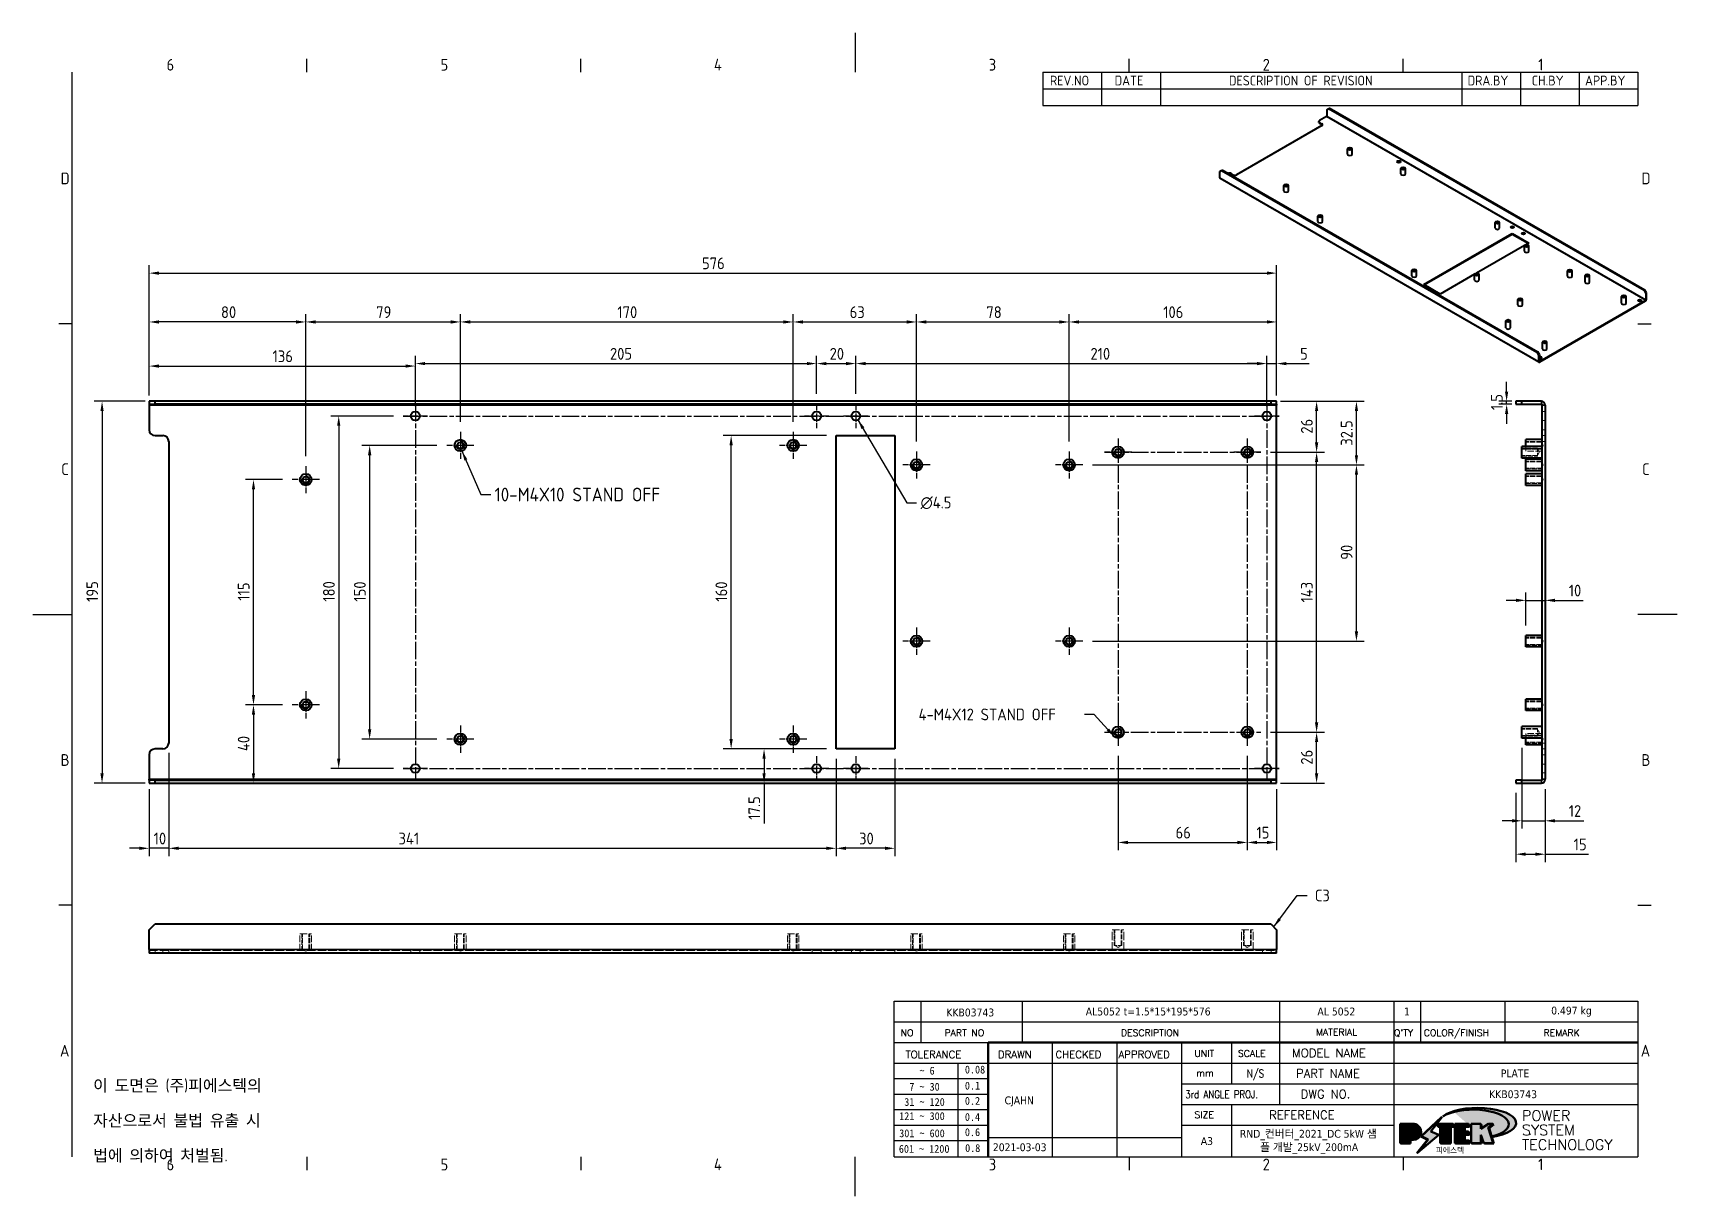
# Model space of a CAD drawing. Header units: millimetres. Extents: x 0 to 840, y 0 to 594.
import ezdxf
from ezdxf.enums import TextEntityAlignment as Align

# ---------------------------------------------------------------- set-up
doc = ezdxf.new("R2010")
doc.units = ezdxf.units.MM
doc.header["$LTSCALE"] = 2
doc.linetypes.add('CHAIN', pattern=[0.3543, 0.2362, -0.0295, 0.0591, -0.0295])
doc.linetypes.add('DASHED', pattern=[0.2067, 0.1654, -0.0413])
doc.layers.get('0').update_dxf_attribs({"color": 3, "lineweight": 25})
for name, color, linetype, lineweight in [('가려진 것(ISO)', 2, 'DASHED', 18), ('가려진 좁은 것(ISO)', 2, 'DASHED', 18), ('가시적인 것(ISO)', 3, 'Continuous', 40), ('가시적인 좁은 것(ISO)', 3, 'Continuous', 35), ('경계(ISO)', 7, 'Continuous', 25), ('기호(ISO)', 5, 'Continuous', 25), ('제목(ISO)', 5, 'Continuous', 50), ('중심 표식(ISO)', 1, 'Continuous', 25), ('중심선(ISO)', 1, 'Continuous', 25), ('치수(ISO)', 2, 'Continuous', 25), ('해치(ISO)', 7, 'Continuous', 18)]:
    doc.layers.add(name, color=color, linetype=linetype, lineweight=lineweight)
doc.styles.add('HAN_291', font='')
doc.styles.add('HAN_370', font='', dxfattribs={"width": 2})
doc.styles.add('ISO ProportionalPSTEK', font='isocp.shx')
doc.styles.add('RC_284', font='ROMANC.shx')
doc.styles.add('RC_287', font='ROMANC.shx')
doc.styles.add('RC_292', font='ROMANC.shx')
doc.styles.add('ROMANT_294', font='romant.shx')
doc.styles.add('문자 텍스트_PSTEK_POSCO', font='isocp.shx')
doc.styles.add('치수 텍스트_PSTEK_POSCO', font='isocp.shx')
doc.styles.add('텍스트 스타일198', font='tahoma.ttf')
doc.styles.add('텍스트 스타일333', font='ROMANC.shx', dxfattribs={"width": 0.8})
doc.styles.get('HAN_291').set_extended_font_data('GulimChe')
doc.styles.get('HAN_370').set_extended_font_data('GulimChe')
doc.dimstyles.new('치수_PSTEK_POSCO', dxfattribs={"dimscale": 2, "dimtxt": 3, "dimasz": 2.5, "dimexe": 2, "dimexo": 2.5, "dimgap": 1, "dimtad": 1, "dimrnd": 1e-08, "dimdsep": 46, "dimtxsty": '치수 텍스트_PSTEK_POSCO', "dimcen": 0.09, "dimdle": 10, "dimclrd": 7, "dimclre": 7, "dimclrt": 2, "dimadec": 1, "dimazin": 2, "dimtfac": 1, "dimtmove": 0, "dimatfit": 3, "dimfxl": 0, "dimtolj": 1, "dimlwd": -1, "dimlwe": -1, "dimarcsym": 0})
doc.dimstyles.new('치수_PSTEK_POSCO$7', dxfattribs={"dimscale": 2, "dimtxt": 3, "dimasz": 2.5, "dimexe": 2, "dimexo": 2.5, "dimgap": 1, "dimtad": 1, "dimrnd": 1e-08, "dimdsep": 46, "dimtxsty": '치수 텍스트_PSTEK_POSCO', "dimcen": 0.09, "dimdle": 10, "dimclrd": 7, "dimclre": 7, "dimclrt": 2, "dimadec": 1, "dimazin": 2, "dimtfac": 1, "dimtmove": 0, "dimatfit": 3, "dimfxl": 0, "dimtolj": 1, "dimlwd": -1, "dimlwe": -1, "dimarcsym": 0})

msp = doc.modelspace()

# ---------------------------------------------------------------- texts
at = {"layer": '기호(ISO)', "color": 2, "attachment_point": 4, "style": '치수 텍스트_PSTEK_POSCO'}
for s, insert, char_height, width in [('{\\fISOCP|b0|i0;\\H7.0000;10-M4X10 STAND OFF}', (235.882, 358.249), 7, 99.58522), ('{\\fISOCP|b0|i0;\\H6.0000;4-M4X12 STAND OFF}', (452.484, 245.949), 6, 82.69131)]:
    msp.add_mtext(s, dxfattribs=dict(at, insert=insert, char_height=char_height, width=width))
at = {"layer": '기호(ISO)', "color": 2, "insert": (453.494, 354.017), "char_height": 6, "width": 18.91118, "attachment_point": 4, "line_spacing_factor": 0.525, "style": '치수 텍스트_PSTEK_POSCO'}
msp.add_mtext('{\\fAIGDT|b0|i0;\\H6.0000;n\\fisocp|b0|i0;\\H6.0000;4.5}', dxfattribs=at)
at = {"layer": '기호(ISO)', "color": 2, "insert": (654.928, 153.535), "char_height": 6, "attachment_point": 4, "style": '치수 텍스트_PSTEK_POSCO'}
msp.add_mtext('{C3}', dxfattribs=at)
at = {"layer": '기호(ISO)', "color": 7, "insert": (30.789, 38.294), "char_height": 6, "width": 103.28011, "attachment_point": 4, "line_spacing_factor": 1.78626, "style": '문자 텍스트_PSTEK_POSCO'}
msp.add_mtext('{이 도면은 (주)피에스텍의\\P자산으로서 불법 유출 시 \\P법에 의하여 처벌됨.}', dxfattribs=at)

# ---------------------------------------------------------------- blocks, each defined once
blk = doc.blocks.new('경계 Default Border')
at = {"layer": '경계(ISO)'}
for p, q in [((70, 287), (70, 290.4)), ((140, 287), (140, 290.4)), ((280, 287), (280, 290.4)), ((350, 287), (350, 290.4)), ((10, 222.75), (6.6, 222.75)), ((410, 222.75), (413.4, 222.75)), ((10, 74.25), (6.6, 74.25)), ((410, 74.25), (413.4, 74.25)), ((70, 10), (70, 6.6)), ((140, 10), (140, 6.6)), ((280, 10), (280, 6.6)), ((350, 10), (350, 6.6))]:
    blk.add_line(p, q, dxfattribs=at)
at = {"layer": '경계(ISO)', "flags": 128}
for points in [[(210, 297), (210, 287)], [(10, 10), (10, 287)], [(0, 148.5), (10, 148.5)], [(420, 148.5), (410, 148.5)], [(210, 0), (210, 10)]]:
    blk.add_lwpolyline(points, dxfattribs=at)
at = {"layer": '경계(ISO)', "color": 2, "char_height": 3, "attachment_point": 7, "style": '문자 텍스트_PSTEK_POSCO'}
for s, insert in [('6', (34.14, 287.37)), ('5', (104.14, 287.37)), ('4', (173.97, 287.4)), ('3', (244.17, 287.37)), ('2', (314.13, 287.37)), ('1', (384.49, 287.4)), ('D', (7.08, 258.35)), ('D', (410.88, 258.35)), ('C', (7.24, 184.1)), ('C', (411.04, 184.1)), ('B', (7.08, 109.85)), ('B', (410.88, 109.85)), ('A', (6.91, 35.62)), ('A', (410.71, 35.62)), ('6', (34.14, 6.57)), ('5', (104.14, 6.57)), ('4', (173.97, 6.6)), ('3', (244.17, 6.57)), ('2', (314.13, 6.57)), ('1', (384.49, 6.6))]:
    blk.add_mtext(s, dxfattribs=dict(at, insert=insert))
blk = doc.blocks.new('제목 블록 PSTEK')
for color, points in [(252, [(317.22, 17.06), (322.03, 21.63), (322.28, 21.94), (317.05, 16.98), (318.75, 16.19), (316, 12.72), (316.34, 13), (318.92, 16.27)]), (5, [(321.62, 17.42), (319.53, 18.25), (322.45, 22.02), (317.22, 17.06), (318.92, 16.27), (316.17, 12.8)]), (1, [(324.48, 19.61), (325.24, 19.61), (325.24, 20.26), (321.23, 20.26), (321.23, 19.61), (321.98, 19.61), (321.98, 15.34), (324.48, 15.34)]), (252, [(321.98, 19.61), (321.4, 19.61), (321.4, 19.46), (321.98, 19.46)]), (252, [(324.66, 19.46), (325.42, 19.46), (325.42, 20.11), (325.24, 20.11), (325.24, 19.61), (324.48, 19.61), (324.48, 15.34), (322.16, 15.34), (322.16, 15.19), (324.66, 15.19)]), (1, [(329.23, 20.26), (325.66, 20.26), (325.66, 15.34), (329.36, 15.34), (329.36, 15.99), (328.11, 15.99), (328.11, 17.56), (329.23, 17.56), (329.23, 18.26), (328.11, 18.26), (328.11, 19.61), (329.23, 19.61)]), (252, [(328.29, 19.46), (329.41, 19.46), (329.41, 20.11), (329.23, 20.11), (329.23, 19.61), (328.11, 19.61), (328.11, 18.26), (328.29, 18.26)]), (252, [(328.29, 17.42), (329.41, 17.42), (329.41, 18.11), (329.23, 18.11), (329.23, 17.56), (328.11, 17.56), (328.11, 15.99), (328.29, 15.99)]), (1, [(332.33, 20.26), (329.86, 20.26), (329.86, 15.34), (332.33, 15.34), (332.33, 17.43), (333.07, 15.34), (335.49, 15.34), (334.25, 19.31), (335.44, 20.26), (334.31, 20.26), (332.33, 19)]), (252, [(332.51, 16.93), (332.33, 17.43), (332.33, 15.34), (330.04, 15.34), (330.04, 15.19), (332.51, 15.19)]), (252, [(332.51, 20.11), (332.33, 20.11), (332.33, 19), (332.51, 19.11)]), (252, [(335.62, 20.11), (335.25, 20.11), (334.25, 19.31), (335.49, 15.34), (333.2, 15.34), (333.25, 15.19), (335.66, 15.19), (334.43, 19.16)]), (252, [(329.54, 15.85), (329.36, 15.85), (329.36, 15.34), (325.83, 15.34), (325.83, 15.19), (329.54, 15.19)])]:
    blk.add_hatch(color=color).paths.add_polyline_path(points)
h = blk.add_hatch(color=1)
edge = h.paths.add_edge_path(flags=0)
edge.add_line((314.22, 19.61), (314.22, 17))
edge.add_line((314.22, 17), (314.35, 17))
edge.add_arc((314.35, 17.65), 0.651, 270, 360)
edge.add_line((315, 17.65), (315, 18.96))
edge.add_arc((314.35, 18.96), 0.651, 0, 90)
edge.add_line((314.35, 19.61), (314.22, 19.61))
edge = h.paths.add_edge_path()
edge.add_arc((314.98, 18.29), 1.97, 270, 450)
edge.add_line((314.98, 20.26), (311.77, 20.26))
edge.add_line((311.77, 20.26), (311.77, 15.34))
edge.add_line((311.77, 15.34), (314.22, 15.34))
edge.add_line((314.22, 15.34), (314.22, 16.32))
edge.add_line((314.22, 16.32), (314.98, 16.32))
h = blk.add_hatch(color=252)
edge = h.paths.add_edge_path()
edge.add_arc((314.98, 18.29), 1.97, 270, 406.8279)
edge.add_arc((315.16, 18.14), 1.97, -90, 53.561, ccw=False)
edge.add_line((315.16, 16.17), (314.4, 16.17))
edge.add_line((314.4, 16.17), (314.4, 15.19))
edge.add_line((314.4, 15.19), (311.94, 15.19))
edge.add_line((311.94, 15.19), (311.94, 15.34))
edge.add_line((311.94, 15.34), (314.22, 15.34))
edge.add_line((314.22, 15.34), (314.22, 16.32))
edge.add_line((314.22, 16.32), (314.98, 16.32))
h = blk.add_hatch(color=252)
edge = h.paths.add_edge_path()
edge.add_line((314.4, 19.46), (314.53, 19.46))
edge.add_arc((314.53, 18.81), 0.651, 60.4189, 90, ccw=False)
edge.add_arc((314.35, 18.96), 0.651, 39.9699, 90)
edge.add_line((314.35, 19.61), (314.22, 19.61))
edge.add_line((314.22, 19.61), (314.22, 17))
edge.add_line((314.22, 17), (314.35, 17))
edge.add_arc((314.35, 17.65), 0.651, 270, 274.6931)
edge.add_line((314.4, 17), (314.4, 19.46))
at = {"layer": '해치(ISO)'}
h = blk.add_hatch(color=140, dxfattribs=at)
edge = h.paths.add_edge_path()
edge.add_ellipse((330.37, 20.16), major_axis=(9.1, 0), ratio=0.40699, start_angle=301.3098, end_angle=507.7437)
edge.add_ellipse((331.53, 20.46), major_axis=(-9.82, 0), ratio=0.39426, start_angle=111.5121, end_angle=334.4703, ccw=False)
edge.add_line((335.14, 16.86), (335.1, 16.99))
at = {"color": 180}
for p, q in [((182.48, 11.79), (182.48, 51.57)), ((182.48, 51.57), (372.48, 51.57)), ((189.27, 51.57), (189.27, 41.01)), ((215.22, 41.01), (215.22, 51.57)), ((280.88, 51.57), (280.88, 41.01)), ((310.09, 51.57), (310.09, 41.01)), ((316.9, 51.57), (316.9, 41.01)), ((338.46, 51.57), (338.46, 41.01)), ((372.48, 51.57), (372.48, 11.79)), ((182.48, 46.29), (372.48, 46.29)), ((182.48, 41.01), (206.45, 41.01)), ((222.94, 11.79), (222.94, 41.01)), ((239.43, 11.79), (239.43, 41.01)), ((255.92, 11.79), (255.92, 41.01)), ((268.69, 41.01), (268.69, 30.45)), ((280.88, 41.01), (280.88, 25.17)), ((310.09, 41.01), (310.09, 11.79)), ((182.48, 35.73), (206.45, 35.73)), ((198.86, 12.03), (198.86, 35.73)), ((206.45, 35.73), (372.48, 35.73)), ((182.48, 31.78), (206.45, 31.78)), ((255.92, 30.45), (372.48, 30.45)), ((182.48, 27.83), (206.45, 27.83)), ((182.48, 23.88), (206.45, 23.88)), ((255.92, 25.17), (372.48, 25.17)), ((268.69, 25.17), (268.69, 11.79)), ((182.48, 19.93), (206.45, 19.93)), ((255.92, 19.89), (310.09, 19.89)), ((182.48, 15.98), (206.45, 15.98)), ((206.45, 16.74), (255.92, 16.74)), ((182.48, 11.79), (372.48, 11.79))]:
    blk.add_line(p, q, dxfattribs=at)
at = {"color": 7, "lineweight": 50}
for p, q in [((206.45, 11.79), (206.45, 41.01)), ((206.45, 41.01), (372.48, 41.01))]:
    blk.add_line(p, q, dxfattribs=at)
at = {"color": 7}
for p, q in [((322.28, 21.94), (317.05, 16.98)), ((322.45, 22.02), (317.22, 17.06)), ((317.22, 17.06), (322.03, 21.63)), ((319.53, 18.25), (322.45, 22.02)), ((322.03, 21.63), (322.28, 21.94)), ((314.98, 20.26), (311.77, 20.26)), ((311.77, 20.26), (311.77, 15.34)), ((314.98, 20.26), (311.77, 20.26)), ((311.77, 20.26), (311.77, 15.34)), ((314.22, 17), (314.22, 19.61)), ((314.22, 19.61), (314.35, 19.61)), ((314.35, 19.61), (314.22, 19.61)), ((314.22, 19.61), (314.22, 17)), ((314.22, 17), (314.22, 19.61)), ((314.22, 19.61), (314.35, 19.61)), ((314.35, 17), (314.22, 17)), ((314.22, 17), (314.35, 17)), ((314.35, 17), (314.22, 17)), ((314.4, 19.46), (314.53, 19.46)), ((314.4, 17), (314.4, 19.46)), ((315, 18.96), (315, 17.65)), ((315, 18.96), (315, 17.65)), ((316.17, 12.8), (321.62, 17.42)), ((317.05, 16.98), (318.75, 16.19)), ((318.92, 16.27), (317.22, 17.06)), ((317.22, 17.06), (318.92, 16.27)), ((321.62, 17.42), (319.53, 18.25)), ((325.24, 20.26), (321.23, 20.26)), ((321.23, 20.26), (321.23, 19.61)), ((325.24, 20.26), (321.23, 20.26)), ((321.23, 20.26), (321.23, 19.61)), ((321.23, 19.61), (321.98, 19.61)), ((321.23, 19.61), (321.98, 19.61)), ((321.4, 19.61), (321.4, 19.46)), ((321.98, 19.61), (321.4, 19.61)), ((321.4, 19.46), (321.98, 19.46)), ((321.98, 19.61), (321.98, 15.34)), ((321.98, 19.46), (321.98, 19.61)), ((321.98, 19.61), (321.98, 15.34)), ((324.48, 19.61), (325.24, 19.61)), ((324.48, 15.34), (324.48, 19.61)), ((325.24, 19.61), (324.48, 19.61)), ((324.48, 19.61), (324.48, 15.34)), ((324.48, 19.61), (325.24, 19.61)), ((324.48, 15.34), (324.48, 19.61)), ((324.66, 19.46), (325.42, 19.46)), ((324.66, 15.19), (324.66, 19.46)), ((325.24, 19.61), (325.24, 20.26)), ((325.24, 19.61), (325.24, 20.26)), ((325.42, 20.11), (325.24, 20.11)), ((325.24, 20.11), (325.24, 19.61)), ((325.42, 19.46), (325.42, 20.11)), ((329.23, 20.26), (325.66, 20.26)), ((325.66, 20.26), (325.66, 15.34)), ((325.66, 20.26), (325.66, 15.34)), ((329.23, 20.26), (325.66, 20.26)), ((328.11, 18.26), (328.11, 19.61)), ((328.11, 19.61), (329.23, 19.61)), ((329.23, 19.61), (328.11, 19.61)), ((328.11, 19.61), (328.11, 18.26)), ((328.11, 18.26), (328.11, 19.61)), ((328.11, 19.61), (329.23, 19.61)), ((329.23, 18.26), (328.11, 18.26)), ((328.11, 18.26), (328.29, 18.26)), ((329.23, 18.26), (328.11, 18.26)), ((328.11, 17.56), (329.23, 17.56)), ((328.11, 15.99), (328.11, 17.56)), ((329.23, 17.56), (328.11, 17.56)), ((328.11, 17.56), (328.11, 15.99)), ((328.11, 17.56), (329.23, 17.56)), ((328.11, 15.99), (328.11, 17.56)), ((328.29, 18.26), (328.29, 19.46)), ((328.29, 19.46), (329.41, 19.46)), ((328.29, 15.99), (328.29, 17.42)), ((328.29, 17.42), (329.41, 17.42)), ((329.23, 19.61), (329.23, 20.26)), ((329.23, 19.61), (329.23, 20.26)), ((329.41, 20.11), (329.23, 20.11)), ((329.23, 20.11), (329.23, 19.61)), ((329.23, 17.56), (329.23, 18.26)), ((329.23, 17.56), (329.23, 18.26)), ((329.41, 18.11), (329.23, 18.11)), ((329.23, 18.11), (329.23, 17.56)), ((329.41, 19.46), (329.41, 20.11)), ((329.41, 17.42), (329.41, 18.11)), ((332.33, 20.26), (329.86, 20.26)), ((329.86, 20.26), (329.86, 15.34)), ((329.86, 20.26), (329.86, 15.34)), ((332.33, 20.26), (329.86, 20.26)), ((334.31, 20.26), (332.33, 19)), ((332.33, 19), (332.33, 20.26)), ((334.31, 20.26), (332.33, 19)), ((332.33, 19), (332.33, 20.26)), ((332.51, 20.11), (332.33, 20.11)), ((332.33, 20.11), (332.33, 19)), ((332.33, 19), (332.51, 19.11)), ((332.33, 17.43), (333.07, 15.34)), ((332.33, 15.34), (332.33, 17.43)), ((332.51, 16.93), (332.33, 17.43)), ((332.33, 17.43), (332.33, 15.34)), ((332.33, 17.43), (333.07, 15.34)), ((332.33, 15.34), (332.33, 17.43)), ((332.51, 19.11), (332.51, 20.11)), ((332.51, 15.19), (332.51, 16.93)), ((334.25, 19.31), (335.44, 20.26)), ((334.25, 19.31), (335.44, 20.26)), ((335.25, 20.11), (334.25, 19.31)), ((335.49, 15.34), (334.25, 19.31)), ((334.25, 19.31), (335.49, 15.34)), ((335.49, 15.34), (334.25, 19.31)), ((335.44, 20.26), (334.31, 20.26)), ((335.44, 20.26), (334.31, 20.26)), ((334.43, 19.16), (335.62, 20.11)), ((335.66, 15.19), (334.43, 19.16)), ((335.62, 20.11), (335.25, 20.11)), ((345.04, 17.5), (344.99, 17.69)), ((311.77, 15.34), (314.22, 15.34)), ((311.77, 15.34), (314.22, 15.34)), ((314.22, 15.34), (311.94, 15.34)), ((311.94, 15.34), (311.94, 15.19)), ((311.94, 15.19), (314.4, 15.19)), ((314.22, 16.32), (314.98, 16.32)), ((314.22, 15.34), (314.22, 16.32)), ((314.98, 16.32), (314.22, 16.32)), ((314.22, 16.32), (314.22, 15.34)), ((314.22, 16.32), (314.98, 16.32)), ((314.22, 15.34), (314.22, 16.32)), ((314.4, 16.17), (315.16, 16.17)), ((314.4, 15.19), (314.4, 16.17)), ((318.75, 16.19), (316, 12.72)), ((316, 12.72), (316.34, 13)), ((318.92, 16.27), (316.17, 12.8)), ((316.34, 13), (318.92, 16.27)), ((321.98, 15.34), (324.48, 15.34)), ((321.98, 15.34), (324.48, 15.34)), ((324.48, 15.34), (322.16, 15.34)), ((322.16, 15.34), (322.16, 15.19)), ((322.16, 15.19), (324.66, 15.19)), ((325.66, 15.34), (329.36, 15.34)), ((325.66, 15.34), (329.36, 15.34)), ((329.36, 15.34), (325.83, 15.34)), ((325.83, 15.34), (325.83, 15.19)), ((325.83, 15.19), (329.54, 15.19)), ((329.36, 15.99), (328.11, 15.99)), ((328.11, 15.99), (328.29, 15.99)), ((329.36, 15.99), (328.11, 15.99)), ((329.36, 15.34), (329.36, 15.99)), ((329.36, 15.34), (329.36, 15.99)), ((329.54, 15.85), (329.36, 15.85)), ((329.36, 15.85), (329.36, 15.34)), ((329.54, 15.19), (329.54, 15.85)), ((329.86, 15.34), (332.33, 15.34)), ((329.86, 15.34), (332.33, 15.34)), ((332.33, 15.34), (330.04, 15.34)), ((330.04, 15.34), (330.04, 15.19)), ((330.04, 15.19), (332.51, 15.19)), ((333.07, 15.34), (335.49, 15.34)), ((333.07, 15.34), (335.49, 15.34)), ((335.49, 15.34), (333.2, 15.34)), ((333.2, 15.34), (333.25, 15.19)), ((333.25, 15.19), (335.66, 15.19))]:
    blk.add_line(p, q, dxfattribs=at)
at = {"color": 5}
for p, q in [((322.45, 22.02), (317.22, 17.06)), ((319.53, 18.25), (322.45, 22.02)), ((316.17, 12.8), (321.62, 17.42)), ((317.22, 17.06), (318.92, 16.27)), ((321.62, 17.42), (319.53, 18.25)), ((318.92, 16.27), (316.17, 12.8))]:
    blk.add_line(p, q, dxfattribs=at)
at = {"color": 1}
for p, q in [((314.98, 20.26), (311.77, 20.26)), ((311.77, 20.26), (311.77, 15.34)), ((314.22, 17), (314.22, 19.61)), ((314.22, 19.61), (314.35, 19.61)), ((314.35, 17), (314.22, 17)), ((315, 18.96), (315, 17.65)), ((325.24, 20.26), (321.23, 20.26)), ((321.23, 20.26), (321.23, 19.61)), ((321.23, 19.61), (321.98, 19.61)), ((321.98, 19.61), (321.98, 15.34)), ((324.48, 19.61), (325.24, 19.61)), ((324.48, 15.34), (324.48, 19.61)), ((325.24, 19.61), (325.24, 20.26)), ((329.23, 20.26), (325.66, 20.26)), ((325.66, 20.26), (325.66, 15.34)), ((328.11, 18.26), (328.11, 19.61)), ((328.11, 19.61), (329.23, 19.61)), ((329.23, 18.26), (328.11, 18.26)), ((328.11, 17.56), (329.23, 17.56)), ((328.11, 15.99), (328.11, 17.56)), ((329.23, 19.61), (329.23, 20.26)), ((329.23, 17.56), (329.23, 18.26)), ((332.33, 20.26), (329.86, 20.26)), ((329.86, 20.26), (329.86, 15.34)), ((334.31, 20.26), (332.33, 19)), ((332.33, 19), (332.33, 20.26)), ((332.33, 17.43), (333.07, 15.34)), ((332.33, 15.34), (332.33, 17.43)), ((334.25, 19.31), (335.44, 20.26)), ((335.49, 15.34), (334.25, 19.31)), ((335.44, 20.26), (334.31, 20.26)), ((311.77, 15.34), (314.22, 15.34)), ((314.22, 16.32), (314.98, 16.32)), ((314.22, 15.34), (314.22, 16.32)), ((321.98, 15.34), (324.48, 15.34)), ((325.66, 15.34), (329.36, 15.34)), ((329.36, 15.99), (328.11, 15.99)), ((329.36, 15.34), (329.36, 15.99)), ((329.86, 15.34), (332.33, 15.34)), ((333.07, 15.34), (335.49, 15.34))]:
    blk.add_line(p, q, dxfattribs=at)
at = {"color": 7}
for centre, radius, start, end in [((314.35, 18.96), 0.651, 0, 90), ((314.35, 18.96), 0.651, 39.9699, 90), ((314.35, 18.96), 0.651, 0, 90), ((314.35, 17.65), 0.651, 270, 0), ((314.35, 17.65), 0.651, 270, 0), ((314.35, 17.65), 0.651, 270, 274.6931), ((314.53, 18.81), 0.651, 60.4189, 90), ((314.98, 18.29), 1.97, 270, 90), ((314.98, 18.29), 1.97, 270, 90), ((314.98, 18.29), 1.97, 270, 46.8279), ((315.16, 18.14), 1.97, 270, 53.561)]:
    blk.add_arc(centre, radius, start, end, dxfattribs=at)
at = {"color": 1}
for centre, radius, start, end in [((314.35, 18.96), 0.651, 0, 90), ((314.35, 17.65), 0.651, 270, 0), ((314.98, 18.29), 1.97, 270, 90)]:
    blk.add_arc(centre, radius, start, end, dxfattribs=at)
at = {"layer": '제목(ISO)', "lineweight": 18}
blk.add_line((182.48, 35.73), (182.48, 11.79), dxfattribs=at)
at = {"layer": '제목(ISO)'}
for p, q in [((322.28, 21.94), (317.05, 16.98)), ((322.45, 22.02), (317.22, 17.06)), ((317.22, 17.06), (322.03, 21.63)), ((319.53, 18.25), (322.45, 22.02)), ((322.03, 21.63), (322.28, 21.94)), ((314.98, 20.26), (311.77, 20.26)), ((311.77, 20.26), (311.77, 15.34)), ((314.22, 17), (314.22, 19.61)), ((314.22, 19.61), (314.35, 19.61)), ((314.35, 19.61), (314.22, 19.61)), ((314.22, 19.61), (314.22, 17)), ((314.35, 17), (314.22, 17)), ((314.22, 17), (314.35, 17)), ((314.4, 19.46), (314.53, 19.46)), ((314.4, 17), (314.4, 19.46)), ((315, 18.96), (315, 17.65)), ((316.17, 12.8), (321.62, 17.42)), ((317.05, 16.98), (318.75, 16.19)), ((317.22, 17.06), (318.92, 16.27)), ((318.92, 16.27), (317.22, 17.06)), ((321.62, 17.42), (319.53, 18.25)), ((325.24, 20.26), (321.23, 20.26)), ((321.23, 20.26), (321.23, 19.61)), ((321.23, 19.61), (321.98, 19.61)), ((321.98, 19.61), (321.4, 19.61)), ((321.4, 19.61), (321.4, 19.46)), ((321.4, 19.46), (321.98, 19.46)), ((321.98, 19.61), (321.98, 15.34)), ((321.98, 19.46), (321.98, 19.61)), ((324.48, 19.61), (325.24, 19.61)), ((324.48, 15.34), (324.48, 19.61)), ((325.24, 19.61), (324.48, 19.61)), ((324.48, 19.61), (324.48, 15.34)), ((324.66, 19.46), (325.42, 19.46)), ((324.66, 15.19), (324.66, 19.46)), ((325.24, 19.61), (325.24, 20.26)), ((325.42, 20.11), (325.24, 20.11)), ((325.24, 20.11), (325.24, 19.61)), ((325.42, 19.46), (325.42, 20.11)), ((329.23, 20.26), (325.66, 20.26)), ((325.66, 20.26), (325.66, 15.34)), ((328.11, 18.26), (328.11, 19.61)), ((328.11, 19.61), (329.23, 19.61)), ((329.23, 19.61), (328.11, 19.61)), ((328.11, 19.61), (328.11, 18.26)), ((329.23, 18.26), (328.11, 18.26)), ((328.11, 18.26), (328.29, 18.26)), ((328.11, 15.99), (328.11, 17.56)), ((328.11, 17.56), (329.23, 17.56)), ((329.23, 17.56), (328.11, 17.56)), ((328.11, 17.56), (328.11, 15.99)), ((328.29, 19.46), (329.41, 19.46)), ((328.29, 18.26), (328.29, 19.46)), ((328.29, 17.42), (329.41, 17.42)), ((328.29, 15.99), (328.29, 17.42)), ((329.23, 19.61), (329.23, 20.26)), ((329.41, 20.11), (329.23, 20.11)), ((329.23, 20.11), (329.23, 19.61)), ((329.23, 17.56), (329.23, 18.26)), ((329.41, 18.11), (329.23, 18.11)), ((329.23, 18.11), (329.23, 17.56)), ((329.41, 19.46), (329.41, 20.11)), ((329.41, 17.42), (329.41, 18.11)), ((332.33, 20.26), (329.86, 20.26)), ((329.86, 20.26), (329.86, 15.34)), ((334.31, 20.26), (332.33, 19)), ((332.33, 19), (332.33, 20.26)), ((332.51, 20.11), (332.33, 20.11)), ((332.33, 20.11), (332.33, 19)), ((332.33, 19), (332.51, 19.11)), ((332.33, 15.34), (332.33, 17.43)), ((332.33, 17.43), (333.07, 15.34)), ((332.51, 16.93), (332.33, 17.43)), ((332.33, 17.43), (332.33, 15.34)), ((332.51, 19.11), (332.51, 20.11)), ((332.51, 15.19), (332.51, 16.93)), ((334.25, 19.31), (335.44, 20.26)), ((335.25, 20.11), (334.25, 19.31)), ((335.49, 15.34), (334.25, 19.31)), ((334.25, 19.31), (335.49, 15.34)), ((335.44, 20.26), (334.31, 20.26)), ((334.43, 19.16), (335.62, 20.11)), ((335.66, 15.19), (334.43, 19.16)), ((335.62, 20.11), (335.25, 20.11)), ((311.77, 15.34), (314.22, 15.34)), ((314.22, 15.34), (311.94, 15.34)), ((311.94, 15.34), (311.94, 15.19)), ((311.94, 15.19), (314.4, 15.19)), ((314.22, 15.34), (314.22, 16.32)), ((314.22, 16.32), (314.98, 16.32)), ((314.98, 16.32), (314.22, 16.32)), ((314.22, 16.32), (314.22, 15.34)), ((314.4, 15.19), (314.4, 16.17)), ((314.4, 16.17), (315.16, 16.17)), ((318.75, 16.19), (316, 12.72)), ((316, 12.72), (316.34, 13)), ((318.92, 16.27), (316.17, 12.8)), ((316.34, 13), (318.92, 16.27)), ((321.98, 15.34), (324.48, 15.34)), ((324.48, 15.34), (322.16, 15.34)), ((322.16, 15.34), (322.16, 15.19)), ((322.16, 15.19), (324.66, 15.19)), ((325.66, 15.34), (329.36, 15.34)), ((329.36, 15.34), (325.83, 15.34)), ((325.83, 15.34), (325.83, 15.19)), ((325.83, 15.19), (329.54, 15.19)), ((329.36, 15.99), (328.11, 15.99)), ((328.11, 15.99), (328.29, 15.99)), ((329.36, 15.34), (329.36, 15.99)), ((329.54, 15.85), (329.36, 15.85)), ((329.36, 15.85), (329.36, 15.34)), ((329.54, 15.19), (329.54, 15.85)), ((329.86, 15.34), (332.33, 15.34)), ((332.33, 15.34), (330.04, 15.34)), ((330.04, 15.34), (330.04, 15.19)), ((330.04, 15.19), (332.51, 15.19)), ((333.07, 15.34), (335.49, 15.34)), ((335.49, 15.34), (333.2, 15.34)), ((333.2, 15.34), (333.25, 15.19)), ((333.25, 15.19), (335.66, 15.19))]:
    blk.add_line(p, q, dxfattribs=at)
at = {"layer": '제목(ISO)', "color": 4}
blk.add_line((335.14, 16.86), (335.1, 16.99), dxfattribs=at)
at = {"layer": '제목(ISO)'}
for centre, radius, start, end in [((314.35, 18.96), 0.651, 0, 90), ((314.35, 18.96), 0.651, 39.9699, 90), ((314.35, 17.65), 0.651, 270, 0), ((314.35, 17.65), 0.651, 270, 274.6931), ((314.53, 18.81), 0.651, 60.4189, 90), ((314.98, 18.29), 1.97, 46.8279, 90), ((314.98, 18.29), 1.97, 270, 46.8279), ((314.98, 18.29), 1.97, 270, 46.8279), ((315.16, 18.14), 1.97, 270, 53.561)]:
    blk.add_arc(centre, radius, start, end, dxfattribs=at)
at = {"layer": '제목(ISO)', "color": 4}
for centre, major_axis, ratio, start_param, end_param in [((331.53, 20.46), (9.82, 0), 0.39426, 5.087845, 8.9792), ((330.37, 20.16), (9.1, 0), 0.40699, 5.258849, 8.861799)]:
    blk.add_ellipse(centre, major_axis=major_axis, ratio=ratio, start_param=start_param, end_param=end_param, dxfattribs=at)
at = {"color": 2}
for s, height, style, p in [('NO', 1.742, 'RC_284', (184.14, 42.62)), ('PART NO', 1.742, 'RC_284', (195.34, 42.62)), ('DESCRIPTION', 1.7424, 'RC_284', (240.4, 42.62)), ("Q'TY", 1.742, 'RC_284', (310.14, 42.62)), ('COLOR/FINISH', 1.7424, 'RC_284', (317.77, 42.62)), ('REMARK', 1.742, 'RC_284', (348.35, 42.62)), (' TOLERANCE', 1.9, 'RC_287', (184.09, 37.01)), ('DRAWN', 1.9, 'RC_287', (208.98, 37.01)), ('CHECKED', 1.9, 'RC_287', (223.69, 37.01)), ('APPROVED', 1.9, 'RC_287', (239.78, 37.01)), ('UNIT', 1.742, 'RC_284', (259.17, 37.34)), ('SCALE', 1.742, 'RC_284', (270.29, 37.34)), ('MODEL NAME', 2.178, 'RC_292', (284.1, 37.25)), ('    ~ 6', 2, 'HAN_291', (183.77, 32.82)), ('0.08', 2, 'HAN_291', (200.55, 33.1)), ('PART NAME', 2.178, 'RC_292', (285.14, 32.03)), ('  7 ~ 30', 2, 'HAN_291', (183.77, 28.71)), ('0.1', 2, 'HAN_291', (200.55, 28.99)), ('mm', 1.742, 'RC_284', (259.65, 32.35)), (' 31 ~ 120', 2, 'HAN_291', (183.77, 24.83)), ('0.2', 2, 'HAN_291', (200.55, 25.11)), (' DWG NO.', 2.178, 'RC_292', (284.81, 26.75)), ('121 ~ 300', 2, 'HAN_291', (183.77, 21.21)), ('0.4', 2, 'HAN_291', (200.55, 21)), ('SIZE', 1.742, 'RC_284', (259.17, 21.69)), ('REFERENCE', 2.178, 'RC_292', (278.27, 21.43)), ('301 ~ 600', 2, 'HAN_291', (183.77, 16.83)), ('0.6', 2, 'HAN_291', (200.55, 17.12)), ('601 ~ 1200', 2, 'HAN_291', (183.68, 12.85)), ('0.8', 2, 'HAN_291', (200.61, 13.06))]:
    blk.add_text(s, height=height, dxfattribs=dict(at, style=style)).set_placement(p)
at = {"color": 2, "style": 'RC_284'}
blk.add_text('MATERIAL', height=1.742, dxfattribs=at).set_placement((295.48, 43.65), align=Align.MIDDLE_CENTER)
at = {"color": 7, "style": '텍스트 스타일333', "width": 0.8}
blk.add_text('N/S', height=2, dxfattribs=at).set_placement((274.78, 33.09), align=Align.MIDDLE_CENTER)
at = {"color": 2, "style": '텍스트 스타일333', "width": 0.8}
blk.add_text('3rd ANGLE PROJ.', height=2, dxfattribs=at).set_placement((256.84, 26.76))
at = {"color": 7, "style": 'ROMANT_294'}
for s, p in [('POWER', (342.83, 20.97)), ('SYSTEM', (342.83, 17.33)), ('TECHNOLOGY', (342.83, 13.57))]:
    blk.add_text(s, height=2.7, dxfattribs=at).set_placement(p)
at = {"color": 7, "insert": (320.85, 14.21), "char_height": 1.4, "attachment_point": 1, "line_spacing_factor": 0.332, "style": 'HAN_370'}
blk.add_mtext('\\fHY견고딕|b0|i0;\\H1.4000;피에스텍', dxfattribs=at)
at = {"layer": '제목(ISO)', "color": 7, "style": '텍스트 스타일198'}
for tag, p in [('질량\\P3;_001', (350.3, 48.16)), ('부품_번호_001', (195.81, 47.68)), ('설명_001', (231.42, 47.92)), ('재질_001', (290.6, 47.93)), ("3._Q'TY_001", (312.71, 47.92)), ('제목_001', (337.44, 32.12)), ('설계자_001', (210.68, 25.23)), ('부품_번호_001', (334.47, 26.81)), ('시트_크기_001', (260.81, 14.84)), ('프로젝트_001', (270.79, 16.71)), ('작성_날짜_001', (207.69, 13.27)), ('프로젝트_002', (275.97, 13.28))]:
    blk.add_attdef(tag, p, '', height=2, dxfattribs=at)
for tag, p in [('4._COLOR', (327.68, 48.93)), ('1._MODEL_NAME', (341.23, 38.37)), ('점검자', (231.18, 26.23)), ('엔지니어링_승인자', (247.67, 26.23)), ('점검_날짜', (231.18, 14.27)), ('엔지니어링_승인_날짜', (247.67, 14.27))]:
    blk.add_attdef(tag, text='', height=2, dxfattribs=at).set_placement(p, align=Align.MIDDLE_CENTER)
blk = doc.blocks.new('리비전 내역')
at = {"layer": '기호(ISO)'}
for p, q in [((258, 287), (410, 287)), ((258, 287), (258, 282.72)), ((273, 287), (273, 282.72)), ((288, 287), (288, 282.72)), ((365, 287), (365, 282.72)), ((380, 287), (380, 282.72)), ((395, 287), (395, 282.72)), ((410, 287), (410, 282.72)), ((258, 282.72), (410, 282.72)), ((258, 282.72), (258, 278.44)), ((273, 282.72), (273, 278.44)), ((288, 282.72), (288, 278.44)), ((365, 282.72), (365, 278.44)), ((380, 282.72), (380, 278.44)), ((395, 282.72), (395, 278.44)), ((410, 282.72), (410, 278.44)), ((258, 278.44), (410, 278.44))]:
    blk.add_line(p, q, dxfattribs=at)
at = {"layer": '기호(ISO)', "color": 2, "char_height": 2.5, "attachment_point": 7, "style": 'ISO ProportionalPSTEK'}
for s, insert in [('REV.NO', (259.79, 283.58)), ('DATE', (276.31, 283.58)), ('DESCRIPTION OF REVISION', (305.51, 283.58)), ('DRA.BY', (366.48, 283.58)), ('CH.BY', (382.86, 283.58)), ('APP.BY', (396.48, 283.58))]:
    blk.add_mtext(s, dxfattribs=dict(at, insert=insert))
blk = doc.blocks.new('*D22')
at = {"layer": 'Defpoints', "color": 0}
for p in [(195.4, 423.86), (59.4, 403.86), (195.4, 398.36)]:
    blk.add_point(p, dxfattribs=at)
at = {"layer": '치수(ISO)', "color": 7}
for p, q in [((59.4, 408.86), (59.4, 427.86)), ((64.4, 423.86), (190.4, 423.86)), ((195.4, 403.36), (195.4, 427.86))]:
    blk.add_line(p, q, dxfattribs=at)
for points in [[(64.4, 424.7), (64.4, 423.03), (59.4, 423.86)], [(190.4, 424.7), (190.4, 423.03), (195.4, 423.86)]]:
    blk.add_solid(points, dxfattribs=at)
at = {"layer": '치수(ISO)', "color": 2, "insert": (122.45, 428.86), "char_height": 6, "attachment_point": 4, "style": '치수 텍스트_PSTEK_POSCO'}
blk.add_mtext('\\A1;136', dxfattribs=at)
blk = doc.blocks.new('*D23')
at = {"layer": 'Defpoints', "color": 0}
for p in [(400.4, 425.13), (400.4, 404.61), (195.4, 398.36)]:
    blk.add_point(p, dxfattribs=at)
at = {"layer": '치수(ISO)', "color": 7}
for p, q in [((195.4, 403.36), (195.4, 429.13)), ((400.4, 409.61), (400.4, 429.13)), ((200.4, 425.13), (395.4, 425.13))]:
    blk.add_line(p, q, dxfattribs=at)
for points in [[(200.4, 425.96), (200.4, 424.3), (195.4, 425.13)], [(395.4, 425.96), (395.4, 424.3), (400.4, 425.13)]]:
    blk.add_solid(points, dxfattribs=at)
at = {"layer": '치수(ISO)', "color": 2, "insert": (294.82, 430.13), "char_height": 6, "attachment_point": 4, "style": '치수 텍스트_PSTEK_POSCO'}
blk.add_mtext('\\A1;205', dxfattribs=at)
blk = doc.blocks.new('*D24')
at = {"layer": 'Defpoints', "color": 0}
for p in [(420.4, 425.13), (400.4, 404.61), (420.4, 404.61)]:
    blk.add_point(p, dxfattribs=at)
at = {"layer": '치수(ISO)', "color": 7}
for p, q in [((400.4, 409.61), (400.4, 429.13)), ((420.4, 409.61), (420.4, 429.13)), ((405.4, 425.13), (415.4, 425.13))]:
    blk.add_line(p, q, dxfattribs=at)
for points in [[(405.4, 425.96), (405.4, 424.3), (400.4, 425.13)], [(415.4, 425.96), (415.4, 424.3), (420.4, 425.13)]]:
    blk.add_solid(points, dxfattribs=at)
at = {"layer": '치수(ISO)', "color": 2, "insert": (407.04, 430.13), "char_height": 6, "attachment_point": 4, "style": '치수 텍스트_PSTEK_POSCO'}
blk.add_mtext('\\A1;20', dxfattribs=at)
blk = doc.blocks.new('*D25')
at = {"layer": 'Defpoints', "color": 0}
for p in [(630.4, 425.13), (420.4, 404.61), (630.4, 398.36)]:
    blk.add_point(p, dxfattribs=at)
at = {"layer": '치수(ISO)', "color": 7}
for p, q in [((420.4, 409.61), (420.4, 429.13)), ((630.4, 403.36), (630.4, 429.13)), ((425.4, 425.13), (625.4, 425.13))]:
    blk.add_line(p, q, dxfattribs=at)
for points in [[(425.4, 425.96), (425.4, 424.3), (420.4, 425.13)], [(625.4, 425.96), (625.4, 424.3), (630.4, 425.13)]]:
    blk.add_solid(points, dxfattribs=at)
at = {"layer": '치수(ISO)', "color": 2, "insert": (540.28, 430.13), "char_height": 6, "attachment_point": 4, "style": '치수 텍스트_PSTEK_POSCO'}
blk.add_mtext('\\A1;210', dxfattribs=at)
blk = doc.blocks.new('*D26')
at = {"layer": 'Defpoints', "color": 0}
for p in [(635.4, 425.13), (635.4, 403.86), (630.4, 398.36)]:
    blk.add_point(p, dxfattribs=at)
at = {"layer": '치수(ISO)', "color": 7}
for p, q in [((630.4, 403.36), (630.4, 429.13)), ((635.4, 408.86), (635.4, 429.13)), ((625.4, 425.13), (620.4, 425.13)), ((630.4, 425.13), (635.4, 425.13)), ((640.4, 425.13), (652.05, 425.13))]:
    blk.add_line(p, q, dxfattribs=at)
for points in [[(625.4, 425.96), (625.4, 424.3), (630.4, 425.13)], [(640.4, 425.96), (640.4, 424.3), (635.4, 425.13)]]:
    blk.add_solid(points, dxfattribs=at)
at = {"layer": '치수(ISO)', "color": 2, "insert": (647.4, 430.13), "char_height": 6, "attachment_point": 4, "style": '치수 텍스트_PSTEK_POSCO'}
blk.add_mtext('\\A1;5', dxfattribs=at)
blk = doc.blocks.new('*D27')
at = {"layer": 'Defpoints', "color": 0}
for p in [(218.4, 446.39), (218.4, 390.31), (139.4, 372.81)]:
    blk.add_point(p, dxfattribs=at)
at = {"layer": '치수(ISO)', "color": 7}
for p, q in [((139.4, 377.81), (139.4, 450.39)), ((144.4, 446.39), (213.4, 446.39)), ((218.4, 395.31), (218.4, 450.39))]:
    blk.add_line(p, q, dxfattribs=at)
for points in [[(144.4, 447.22), (144.4, 445.55), (139.4, 446.39)], [(213.4, 447.22), (213.4, 445.55), (218.4, 446.39)]]:
    blk.add_solid(points, dxfattribs=at)
at = {"layer": '치수(ISO)', "color": 2, "insert": (175.39, 451.39), "char_height": 6, "attachment_point": 4, "style": '치수 텍스트_PSTEK_POSCO'}
blk.add_mtext('\\A1;79', dxfattribs=at)
blk = doc.blocks.new('*D28')
at = {"layer": 'Defpoints', "color": 0}
for p in [(388.4, 446.39), (218.4, 390.31), (388.4, 390.31)]:
    blk.add_point(p, dxfattribs=at)
at = {"layer": '치수(ISO)', "color": 7}
for p, q in [((218.4, 395.31), (218.4, 450.39)), ((223.4, 446.39), (383.4, 446.39)), ((388.4, 395.31), (388.4, 450.39))]:
    blk.add_line(p, q, dxfattribs=at)
for points in [[(223.4, 447.22), (223.4, 445.55), (218.4, 446.39)], [(383.4, 447.22), (383.4, 445.55), (388.4, 446.39)]]:
    blk.add_solid(points, dxfattribs=at)
at = {"layer": '치수(ISO)', "color": 2, "insert": (298.6, 451.39), "char_height": 6, "attachment_point": 4, "style": '치수 텍스트_PSTEK_POSCO'}
blk.add_mtext('\\A1;170', dxfattribs=at)
blk = doc.blocks.new('*D29')
at = {"layer": 'Defpoints', "color": 0}
for p in [(451.4, 446.39), (388.4, 390.31), (451.4, 380.31)]:
    blk.add_point(p, dxfattribs=at)
at = {"layer": '치수(ISO)', "color": 7}
for p, q in [((388.4, 395.31), (388.4, 450.39)), ((393.4, 446.39), (446.4, 446.39)), ((451.4, 385.31), (451.4, 450.39))]:
    blk.add_line(p, q, dxfattribs=at)
for points in [[(393.4, 447.22), (393.4, 445.55), (388.4, 446.39)], [(446.4, 447.22), (446.4, 445.55), (451.4, 446.39)]]:
    blk.add_solid(points, dxfattribs=at)
at = {"layer": '치수(ISO)', "color": 2, "insert": (417.3, 451.39), "char_height": 6, "attachment_point": 4, "style": '치수 텍스트_PSTEK_POSCO'}
blk.add_mtext('\\A1;63', dxfattribs=at)
blk = doc.blocks.new('*D30')
at = {"layer": 'Defpoints', "color": 0}
for p in [(529.4, 446.39), (451.4, 380.31), (529.4, 380.31)]:
    blk.add_point(p, dxfattribs=at)
at = {"layer": '치수(ISO)', "color": 7}
for p, q in [((451.4, 385.31), (451.4, 450.39)), ((456.4, 446.39), (524.4, 446.39)), ((529.4, 385.31), (529.4, 450.39))]:
    blk.add_line(p, q, dxfattribs=at)
for points in [[(456.4, 447.22), (456.4, 445.55), (451.4, 446.39)], [(524.4, 447.22), (524.4, 445.55), (529.4, 446.39)]]:
    blk.add_solid(points, dxfattribs=at)
at = {"layer": '치수(ISO)', "color": 2, "insert": (487.12, 451.39), "char_height": 6, "attachment_point": 4, "style": '치수 텍스트_PSTEK_POSCO'}
blk.add_mtext('\\A1;78', dxfattribs=at)
blk = doc.blocks.new('*D31')
at = {"layer": 'Defpoints', "color": 0}
for p in [(635.4, 446.39), (635.4, 403.86), (529.4, 380.31)]:
    blk.add_point(p, dxfattribs=at)
at = {"layer": '치수(ISO)', "color": 7}
for p, q in [((529.4, 385.31), (529.4, 450.39)), ((534.4, 446.39), (630.4, 446.39)), ((635.4, 408.86), (635.4, 450.39))]:
    blk.add_line(p, q, dxfattribs=at)
for points in [[(534.4, 447.22), (534.4, 445.55), (529.4, 446.39)], [(630.4, 447.22), (630.4, 445.55), (635.4, 446.39)]]:
    blk.add_solid(points, dxfattribs=at)
at = {"layer": '치수(ISO)', "color": 2, "insert": (577.45, 451.39), "char_height": 6, "attachment_point": 4, "style": '치수 텍스트_PSTEK_POSCO'}
blk.add_mtext('\\A1;106', dxfattribs=at)
blk = doc.blocks.new('*D32')
at = {"layer": 'Defpoints', "color": 0}
for p in [(632.4, 405.86), (676.17, 405.86), (536.35, 373.36)]:
    blk.add_point(p, dxfattribs=at)
at = {"layer": '치수(ISO)', "color": 7}
for p, q in [((637.4, 405.86), (680.17, 405.86)), ((676.17, 378.36), (676.17, 400.86)), ((541.35, 373.36), (680.17, 373.36))]:
    blk.add_line(p, q, dxfattribs=at)
for points in [[(675.34, 400.86), (677.01, 400.86), (676.17, 405.86)], [(675.34, 378.36), (677.01, 378.36), (676.17, 373.36)]]:
    blk.add_solid(points, dxfattribs=at)
at = {"layer": '치수(ISO)', "color": 2, "insert": (671.17, 383.19), "char_height": 6, "attachment_point": 4, "rotation": 90, "style": '치수 텍스트_PSTEK_POSCO'}
blk.add_mtext('\\A1;32.5', dxfattribs=at)
blk = doc.blocks.new('*D33')
at = {"layer": 'Defpoints', "color": 0}
for p in [(536.35, 373.36), (676.17, 373.36), (536.35, 283.36)]:
    blk.add_point(p, dxfattribs=at)
at = {"layer": '치수(ISO)', "color": 7}
for p, q in [((541.35, 373.36), (680.17, 373.36)), ((676.17, 288.36), (676.17, 368.36)), ((541.35, 283.36), (680.17, 283.36))]:
    blk.add_line(p, q, dxfattribs=at)
for points in [[(675.34, 368.36), (677.01, 368.36), (676.17, 373.36)], [(675.34, 288.36), (677.01, 288.36), (676.17, 283.36)]]:
    blk.add_solid(points, dxfattribs=at)
at = {"layer": '치수(ISO)', "color": 2, "insert": (671.17, 324.94), "char_height": 6, "attachment_point": 4, "rotation": 90, "style": '치수 텍스트_PSTEK_POSCO'}
blk.add_mtext('\\A1;90', dxfattribs=at)
blk = doc.blocks.new('*D34')
at = {"layer": 'Defpoints', "color": 0}
for p in [(627.35, 236.86), (655.82, 236.86), (632.4, 210.86)]:
    blk.add_point(p, dxfattribs=at)
at = {"layer": '치수(ISO)', "color": 7}
for p, q in [((632.35, 236.86), (659.82, 236.86)), ((655.82, 215.86), (655.82, 231.86)), ((637.4, 210.86), (659.82, 210.86))]:
    blk.add_line(p, q, dxfattribs=at)
for points in [[(654.99, 231.86), (656.66, 231.86), (655.82, 236.86)], [(654.99, 215.86), (656.66, 215.86), (655.82, 210.86)]]:
    blk.add_solid(points, dxfattribs=at)
at = {"layer": '치수(ISO)', "color": 2, "insert": (650.82, 220.34), "char_height": 6, "attachment_point": 4, "rotation": 90, "style": '치수 텍스트_PSTEK_POSCO'}
blk.add_mtext('\\A1;26', dxfattribs=at)
blk = doc.blocks.new('*D35')
at = {"layer": 'Defpoints', "color": 0}
for p in [(632.4, 405.86), (655.82, 405.86), (627.35, 379.86)]:
    blk.add_point(p, dxfattribs=at)
at = {"layer": '치수(ISO)', "color": 7}
for p, q in [((637.4, 405.86), (659.82, 405.86)), ((655.82, 384.86), (655.82, 400.86)), ((632.35, 379.86), (659.82, 379.86))]:
    blk.add_line(p, q, dxfattribs=at)
for points in [[(654.99, 400.86), (656.66, 400.86), (655.82, 405.86)], [(654.99, 384.86), (656.66, 384.86), (655.82, 379.86)]]:
    blk.add_solid(points, dxfattribs=at)
at = {"layer": '치수(ISO)', "color": 2, "insert": (650.82, 389.34), "char_height": 6, "attachment_point": 4, "rotation": 90, "style": '치수 텍스트_PSTEK_POSCO'}
blk.add_mtext('\\A1;26', dxfattribs=at)
blk = doc.blocks.new('*D36')
at = {"layer": 'Defpoints', "color": 0}
for p in [(627.35, 379.86), (655.82, 379.86), (627.35, 236.86)]:
    blk.add_point(p, dxfattribs=at)
at = {"layer": '치수(ISO)', "color": 7}
for p, q in [((632.35, 379.86), (659.82, 379.86)), ((655.82, 241.86), (655.82, 374.86)), ((632.35, 236.86), (659.82, 236.86))]:
    blk.add_line(p, q, dxfattribs=at)
for points in [[(654.99, 374.86), (656.66, 374.86), (655.82, 379.86)], [(654.99, 241.86), (656.66, 241.86), (655.82, 236.86)]]:
    blk.add_solid(points, dxfattribs=at)
at = {"layer": '치수(ISO)', "color": 2, "insert": (650.82, 303.14), "char_height": 6, "attachment_point": 4, "rotation": 90, "style": '치수 텍스트_PSTEK_POSCO'}
blk.add_mtext('\\A1;143', dxfattribs=at)
blk = doc.blocks.new('*D37')
at = {"layer": 'Defpoints', "color": 0}
for p in [(211.45, 383.36), (172.05, 233.36), (211.45, 233.36)]:
    blk.add_point(p, dxfattribs=at)
at = {"layer": '치수(ISO)', "color": 7}
for p, q in [((206.45, 383.36), (168.05, 383.36)), ((172.05, 378.36), (172.05, 238.36)), ((206.45, 233.36), (168.05, 233.36))]:
    blk.add_line(p, q, dxfattribs=at)
for points in [[(171.21, 378.36), (172.88, 378.36), (172.05, 383.36)], [(171.21, 238.36), (172.88, 238.36), (172.05, 233.36)]]:
    blk.add_solid(points, dxfattribs=at)
at = {"layer": '치수(ISO)', "color": 2, "insert": (167.05, 303.56), "char_height": 6, "attachment_point": 4, "rotation": 90, "style": '치수 텍스트_PSTEK_POSCO'}
blk.add_mtext('\\A1;150', dxfattribs=at)
blk = doc.blocks.new('*D38')
at = {"layer": 'Defpoints', "color": 0}
for p in [(189.15, 398.36), (156.24, 218.36), (189.15, 218.36)]:
    blk.add_point(p, dxfattribs=at)
at = {"layer": '치수(ISO)', "color": 7}
for p, q in [((184.15, 398.36), (152.24, 398.36)), ((156.24, 393.36), (156.24, 223.36)), ((184.15, 218.36), (152.24, 218.36))]:
    blk.add_line(p, q, dxfattribs=at)
for points in [[(155.41, 393.36), (157.08, 393.36), (156.24, 398.36)], [(155.41, 223.36), (157.08, 223.36), (156.24, 218.36)]]:
    blk.add_solid(points, dxfattribs=at)
at = {"layer": '치수(ISO)', "color": 2, "insert": (151.24, 303.56), "char_height": 6, "attachment_point": 4, "rotation": 90, "style": '치수 텍스트_PSTEK_POSCO'}
blk.add_mtext('\\A1;180', dxfattribs=at)
blk = doc.blocks.new('*D39')
at = {"layer": 'Defpoints', "color": 0}
for p in [(356.72, 388.36), (410.4, 388.36), (410.4, 228.36)]:
    blk.add_point(p, dxfattribs=at)
at = {"layer": '치수(ISO)', "color": 7}
for p, q in [((405.4, 388.36), (352.72, 388.36)), ((356.72, 233.36), (356.72, 383.36)), ((405.4, 228.36), (352.72, 228.36))]:
    blk.add_line(p, q, dxfattribs=at)
for points in [[(355.88, 383.36), (357.55, 383.36), (356.72, 388.36)], [(355.88, 233.36), (357.55, 233.36), (356.72, 228.36)]]:
    blk.add_solid(points, dxfattribs=at)
at = {"layer": '치수(ISO)', "color": 2, "insert": (351.72, 303.56), "char_height": 6, "attachment_point": 4, "rotation": 90, "style": '치수 텍스트_PSTEK_POSCO'}
blk.add_mtext('\\A1;160', dxfattribs=at)
blk = doc.blocks.new('*D40')
at = {"layer": 'Defpoints', "color": 0}
for p in [(69.4, 231.36), (410.4, 228.36), (410.4, 177.6)]:
    blk.add_point(p, dxfattribs=at)
at = {"layer": '치수(ISO)', "color": 7}
for p, q in [((69.4, 226.36), (69.4, 173.6)), ((410.4, 223.36), (410.4, 173.6)), ((74.4, 177.6), (405.4, 177.6))]:
    blk.add_line(p, q, dxfattribs=at)
for points in [[(74.4, 178.44), (74.4, 176.77), (69.4, 177.6)], [(405.4, 178.44), (405.4, 176.77), (410.4, 177.6)]]:
    blk.add_solid(points, dxfattribs=at)
at = {"layer": '치수(ISO)', "color": 2, "insert": (186.8, 182.6), "char_height": 6, "attachment_point": 4, "style": '치수 텍스트_PSTEK_POSCO'}
blk.add_mtext('\\A1;341', dxfattribs=at)
blk = doc.blocks.new('*D41')
at = {"layer": 'Defpoints', "color": 0}
for p in [(410.4, 228.36), (440.4, 228.36), (410.4, 177.6)]:
    blk.add_point(p, dxfattribs=at)
at = {"layer": '치수(ISO)', "color": 7}
for p, q in [((410.4, 223.36), (410.4, 173.6)), ((440.4, 223.36), (440.4, 173.6)), ((435.4, 177.6), (415.4, 177.6))]:
    blk.add_line(p, q, dxfattribs=at)
for points in [[(415.4, 178.44), (415.4, 176.77), (410.4, 177.6)], [(435.4, 178.44), (435.4, 176.77), (440.4, 177.6)]]:
    blk.add_solid(points, dxfattribs=at)
at = {"layer": '치수(ISO)', "color": 2, "insert": (422.1, 182.6), "char_height": 6, "attachment_point": 4, "style": '치수 텍스트_PSTEK_POSCO'}
blk.add_mtext('\\A1;30', dxfattribs=at)
blk = doc.blocks.new('*D42')
at = {"layer": 'Defpoints', "color": 0}
for p in [(410.4, 228.36), (247.81, 210.86), (373.54, 210.86)]:
    blk.add_point(p, dxfattribs=at)
at = {"layer": '치수(ISO)', "color": 7}
for p, q in [((405.4, 228.36), (369.54, 228.36)), ((373.54, 223.36), (373.54, 215.86)), ((373.54, 210.86), (373.54, 190.21))]:
    blk.add_line(p, q, dxfattribs=at)
for points in [[(372.71, 223.36), (374.37, 223.36), (373.54, 228.36)], [(372.71, 215.86), (374.37, 215.86), (373.54, 210.86)]]:
    blk.add_solid(points, dxfattribs=at)
at = {"layer": '치수(ISO)', "color": 2, "insert": (368.54, 192.21), "char_height": 6, "attachment_point": 4, "rotation": 90, "style": '치수 텍스트_PSTEK_POSCO'}
blk.add_mtext('\\A1;17.5', dxfattribs=at)
blk = doc.blocks.new('*D43')
at = {"layer": 'Defpoints', "color": 0}
for p in [(760.64, 233.91), (772.64, 212.86), (772.64, 191.65)]:
    blk.add_point(p, dxfattribs=at)
at = {"layer": '치수(ISO)', "color": 7}
for p, q in [((760.64, 228.91), (760.64, 187.65)), ((772.64, 207.86), (772.64, 187.65)), ((755.64, 191.65), (750.64, 191.65)), ((760.64, 191.65), (772.64, 191.65)), ((777.64, 191.65), (792.4, 191.65))]:
    blk.add_line(p, q, dxfattribs=at)
for points in [[(755.64, 192.48), (755.64, 190.81), (760.64, 191.65)], [(777.64, 192.48), (777.64, 190.81), (772.64, 191.65)]]:
    blk.add_solid(points, dxfattribs=at)
at = {"layer": '치수(ISO)', "color": 2, "insert": (784.64, 196.65), "char_height": 6, "attachment_point": 4, "style": '치수 텍스트_PSTEK_POSCO'}
blk.add_mtext('\\A1;12', dxfattribs=at)
blk = doc.blocks.new('*D44')
at = {"layer": 'Defpoints', "color": 0}
for p in [(757.64, 210.86), (772.64, 212.86), (772.64, 174.59)]:
    blk.add_point(p, dxfattribs=at)
at = {"layer": '치수(ISO)', "color": 7}
for p, q in [((757.64, 205.86), (757.64, 170.59)), ((772.64, 207.86), (772.64, 170.59)), ((762.64, 174.59), (767.64, 174.59)), ((772.64, 174.59), (794.81, 174.59))]:
    blk.add_line(p, q, dxfattribs=at)
for points in [[(762.64, 175.43), (762.64, 173.76), (757.64, 174.59)], [(767.64, 175.43), (767.64, 173.76), (772.64, 174.59)]]:
    blk.add_solid(points, dxfattribs=at)
at = {"layer": '치수(ISO)', "color": 2, "insert": (787.17, 179.59), "char_height": 6, "attachment_point": 4, "style": '치수 텍스트_PSTEK_POSCO'}
blk.add_mtext('\\A1;15', dxfattribs=at)
blk = doc.blocks.new('*D45')
at = {"layer": 'Defpoints', "color": 0}
for p in [(772.64, 304.22), (772.64, 300.55), (762.64, 286.31)]:
    blk.add_point(p, dxfattribs=at)
at = {"layer": '치수(ISO)', "color": 7}
for p, q in [((757.64, 304.22), (752.64, 304.22)), ((762.64, 291.31), (762.64, 308.22)), ((762.64, 304.22), (772.64, 304.22)), ((777.64, 304.22), (792.04, 304.22))]:
    blk.add_line(p, q, dxfattribs=at)
for points in [[(757.64, 305.06), (757.64, 303.39), (762.64, 304.22)], [(777.64, 305.06), (777.64, 303.39), (772.64, 304.22)]]:
    blk.add_solid(points, dxfattribs=at)
at = {"layer": '치수(ISO)', "color": 2, "insert": (784.64, 309.22), "char_height": 6, "attachment_point": 4, "style": '치수 텍스트_PSTEK_POSCO'}
blk.add_mtext('\\A1;10', dxfattribs=at)
blk = doc.blocks.new('*D46')
at = {"layer": 'Defpoints', "color": 0}
for p in [(752.9, 405.86), (760.64, 405.86), (760.64, 404.36)]:
    blk.add_point(p, dxfattribs=at)
at = {"layer": '치수(ISO)', "color": 7}
for p, q in [((752.9, 410.86), (752.9, 415.86)), ((755.64, 405.86), (748.9, 405.86)), ((755.64, 404.36), (748.9, 404.36)), ((752.9, 404.36), (752.9, 405.86)), ((752.9, 399.36), (752.9, 394.36))]:
    blk.add_line(p, q, dxfattribs=at)
for points in [[(752.07, 410.86), (753.74, 410.86), (752.9, 405.86)], [(752.07, 399.36), (753.74, 399.36), (752.9, 404.36)]]:
    blk.add_solid(points, dxfattribs=at)
at = {"layer": '치수(ISO)', "color": 2, "insert": (747.9, 401.39), "char_height": 6, "attachment_point": 4, "rotation": 90, "style": '치수 텍스트_PSTEK_POSCO'}
blk.add_mtext('\\A1;1.5', dxfattribs=at)
blk = doc.blocks.new('*D47')
at = {"layer": 'Defpoints', "color": 0}
for p in [(635.4, 471.32), (59.4, 403.86), (635.4, 403.86)]:
    blk.add_point(p, dxfattribs=at)
at = {"layer": '치수(ISO)', "color": 7}
for p, q in [((59.4, 408.86), (59.4, 475.32)), ((64.4, 471.32), (630.4, 471.32)), ((635.4, 408.86), (635.4, 475.32))]:
    blk.add_line(p, q, dxfattribs=at)
for points in [[(64.4, 472.16), (64.4, 470.49), (59.4, 471.32)], [(630.4, 472.16), (630.4, 470.49), (635.4, 471.32)]]:
    blk.add_solid(points, dxfattribs=at)
at = {"layer": '치수(ISO)', "color": 2, "insert": (341.85, 476.32), "char_height": 6, "attachment_point": 4, "style": '치수 텍스트_PSTEK_POSCO'}
blk.add_mtext('\\A1;576', dxfattribs=at)
blk = doc.blocks.new('*D48')
at = {"layer": 'Defpoints', "color": 0}
for p in [(62.4, 405.86), (35.33, 210.86), (62.4, 210.86)]:
    blk.add_point(p, dxfattribs=at)
at = {"layer": '치수(ISO)', "color": 7}
for p, q in [((57.4, 405.86), (31.33, 405.86)), ((35.33, 400.86), (35.33, 215.86)), ((57.4, 210.86), (31.33, 210.86))]:
    blk.add_line(p, q, dxfattribs=at)
for points in [[(34.5, 400.86), (36.17, 400.86), (35.33, 405.86)], [(34.5, 215.86), (36.17, 215.86), (35.33, 210.86)]]:
    blk.add_solid(points, dxfattribs=at)
at = {"layer": '치수(ISO)', "color": 2, "insert": (30.33, 303.43), "char_height": 6, "attachment_point": 4, "rotation": 90, "style": '치수 텍스트_PSTEK_POSCO'}
blk.add_mtext('\\A1;195', dxfattribs=at)
blk = doc.blocks.new('*D49')
at = {"layer": 'Defpoints', "color": 0}
for p in [(554.4, 229.91), (620.4, 229.91), (620.4, 180.6)]:
    blk.add_point(p, dxfattribs=at)
at = {"layer": '치수(ISO)', "color": 7}
for p, q in [((554.4, 224.91), (554.4, 176.6)), ((620.4, 224.91), (620.4, 176.6)), ((559.4, 180.6), (615.4, 180.6))]:
    blk.add_line(p, q, dxfattribs=at)
for points in [[(559.4, 181.44), (559.4, 179.77), (554.4, 180.6)], [(615.4, 181.44), (615.4, 179.77), (620.4, 180.6)]]:
    blk.add_solid(points, dxfattribs=at)
at = {"layer": '치수(ISO)', "color": 2, "insert": (583.77, 185.6), "char_height": 6, "attachment_point": 4, "style": '치수 텍스트_PSTEK_POSCO'}
blk.add_mtext('\\A1;66', dxfattribs=at)
blk = doc.blocks.new('*D50')
at = {"layer": 'Defpoints', "color": 0}
for p in [(620.4, 229.91), (635.4, 212.86), (635.4, 180.6)]:
    blk.add_point(p, dxfattribs=at)
at = {"layer": '치수(ISO)', "color": 7}
for p, q in [((620.4, 224.91), (620.4, 176.6)), ((635.4, 207.86), (635.4, 176.6)), ((625.4, 180.6), (630.4, 180.6))]:
    blk.add_line(p, q, dxfattribs=at)
for points in [[(625.4, 181.44), (625.4, 179.77), (620.4, 180.6)], [(630.4, 181.44), (630.4, 179.77), (635.4, 180.6)]]:
    blk.add_solid(points, dxfattribs=at)
at = {"layer": '치수(ISO)', "color": 2, "insert": (625.08, 185.6), "char_height": 6, "attachment_point": 4, "style": '치수 텍스트_PSTEK_POSCO'}
blk.add_mtext('\\A1;15', dxfattribs=at)
blk = doc.blocks.new('*D51')
at = {"layer": 'Defpoints', "color": 0}
for p in [(69.4, 231.36), (59.4, 212.86), (59.4, 177.6)]:
    blk.add_point(p, dxfattribs=at)
at = {"layer": '치수(ISO)', "color": 7}
for p, q in [((69.4, 226.36), (69.4, 173.6)), ((59.4, 207.86), (59.4, 173.6)), ((54.4, 177.6), (49.4, 177.6)), ((69.4, 177.6), (59.4, 177.6)), ((74.4, 177.6), (79.4, 177.6))]:
    blk.add_line(p, q, dxfattribs=at)
for points in [[(54.4, 178.44), (54.4, 176.77), (59.4, 177.6)], [(74.4, 178.44), (74.4, 176.77), (69.4, 177.6)]]:
    blk.add_solid(points, dxfattribs=at)
at = {"layer": '치수(ISO)', "color": 2, "insert": (61.7, 182.6), "char_height": 6, "attachment_point": 4, "style": '치수 텍스트_PSTEK_POSCO'}
blk.add_mtext('\\A1;10', dxfattribs=at)
blk = doc.blocks.new('*D52')
at = {"layer": 'Defpoints', "color": 0}
for p in [(112.7, 365.86), (132.45, 365.86), (132.45, 250.86)]:
    blk.add_point(p, dxfattribs=at)
at = {"layer": '치수(ISO)', "color": 7}
for p, q in [((127.45, 365.86), (108.7, 365.86)), ((112.7, 255.86), (112.7, 360.86)), ((127.45, 250.86), (108.7, 250.86))]:
    blk.add_line(p, q, dxfattribs=at)
for points in [[(111.87, 360.86), (113.54, 360.86), (112.7, 365.86)], [(111.87, 255.86), (113.54, 255.86), (112.7, 250.86)]]:
    blk.add_solid(points, dxfattribs=at)
at = {"layer": '치수(ISO)', "color": 2, "insert": (107.7, 304.04), "char_height": 6, "attachment_point": 4, "rotation": 90, "style": '치수 텍스트_PSTEK_POSCO'}
blk.add_mtext('\\A1;115', dxfattribs=at)
blk = doc.blocks.new('*D53')
at = {"layer": 'Defpoints', "color": 0}
for p in [(132.45, 250.86), (94.13, 210.86), (112.7, 210.86)]:
    blk.add_point(p, dxfattribs=at)
at = {"layer": '치수(ISO)', "color": 7}
for p, q in [((127.45, 250.86), (108.7, 250.86)), ((112.7, 245.86), (112.7, 215.86))]:
    blk.add_line(p, q, dxfattribs=at)
for points in [[(111.87, 245.86), (113.54, 245.86), (112.7, 250.86)], [(111.87, 215.86), (113.54, 215.86), (112.7, 210.86)]]:
    blk.add_solid(points, dxfattribs=at)
at = {"layer": '치수(ISO)', "color": 2, "insert": (107.7, 227.26), "char_height": 6, "attachment_point": 4, "rotation": 90, "style": '치수 텍스트_PSTEK_POSCO'}
blk.add_mtext('\\A1;40', dxfattribs=at)
blk = doc.blocks.new('*D54')
at = {"layer": 'Defpoints', "color": 0}
for p in [(59.4, 446.39), (59.4, 405.86), (139.4, 372.81)]:
    blk.add_point(p, dxfattribs=at)
at = {"layer": '치수(ISO)', "color": 7}
for p, q in [((59.4, 410.86), (59.4, 450.39)), ((134.4, 446.39), (64.4, 446.39)), ((139.4, 377.81), (139.4, 450.39))]:
    blk.add_line(p, q, dxfattribs=at)
for points in [[(64.4, 447.22), (64.4, 445.55), (59.4, 446.39)], [(134.4, 447.22), (134.4, 445.55), (139.4, 446.39)]]:
    blk.add_solid(points, dxfattribs=at)
at = {"layer": '치수(ISO)', "color": 2, "insert": (96.1, 451.39), "char_height": 6, "attachment_point": 4, "style": '치수 텍스트_PSTEK_POSCO'}
blk.add_mtext('\\A1;80', dxfattribs=at)

# ---------------------------------------------------------------- dimensions: what is measured, and where the dimension line sits
at = {"layer": '치수(ISO)', "color": 7}
for base, p1, p2, angle, override, picture, middle in [((635.403, 471.325), (59.403, 403.863), (635.403, 403.863), 180, {"dimdec": 2, "dimtp": 0, "dimtm": 0, "dimtdec": 2, "dimtofl": 0, "dimatfit": 1}, '*D47', (347.403, 471.325)), ((59.403, 446.385), (139.403, 372.813), (59.403, 405.863), 180, {"dimdec": 2, "dimtp": 0, "dimtm": 0, "dimtdec": 2, "dimtofl": 0, "dimatfit": 1}, '*D54', (99.403, 446.385)), ((218.403, 446.385), (139.403, 372.813), (218.403, 390.313), 180, {"dimdec": 2, "dimtp": 0, "dimtm": 0, "dimtdec": 2, "dimtofl": 0, "dimatfit": 1}, '*D27', (178.903, 446.385)), ((388.403, 446.385), (218.403, 390.313), (388.403, 390.313), 180, {"dimdec": 2, "dimtp": 0, "dimtm": 0, "dimtdec": 2, "dimtofl": 0, "dimatfit": 1}, '*D28', (303.403, 446.385)), ((451.403, 446.385), (388.403, 390.313), (451.403, 380.313), 180, {"dimdec": 2, "dimtp": 0, "dimtm": 0, "dimtdec": 2, "dimtofl": 0, "dimatfit": 1}, '*D29', (420.903, 446.385)), ((529.403, 446.385), (451.403, 380.313), (529.403, 380.313), 180, {"dimdec": 2, "dimtp": 0, "dimtm": 0, "dimtdec": 2, "dimtofl": 0, "dimatfit": 1}, '*D30', (490.423, 446.385)), ((635.403, 446.385), (529.403, 380.313), (635.403, 403.863), 180, {"dimdec": 2, "dimtp": 0, "dimtm": 0, "dimtdec": 2, "dimtofl": 0, "dimatfit": 1}, '*D31', (582.403, 446.385)), ((195.403, 423.863), (59.403, 403.863), (195.403, 398.363), 180, {"dimdec": 2, "dimtp": 0, "dimtm": 0, "dimtdec": 2, "dimtofl": 0, "dimatfit": 1}, '*D22', (127.403, 423.863)), ((400.403, 425.131), (195.403, 398.363), (400.403, 404.613), 180, {"dimdec": 2, "dimtp": 0, "dimtm": 0, "dimtdec": 2, "dimtofl": 0, "dimatfit": 1}, '*D23', (300.423, 425.131)), ((420.403, 425.131), (400.403, 404.613), (420.403, 404.613), 180, {"dimdec": 2, "dimtp": 0, "dimtm": 0, "dimtdec": 2, "dimtofl": 0, "dimatfit": 1}, '*D24', (410.423, 425.131)), ((630.403, 425.131), (420.403, 404.613), (630.403, 398.363), 180, {"dimdec": 2, "dimtp": 0, "dimtm": 0, "dimtdec": 2, "dimtofl": 0, "dimatfit": 1}, '*D25', (545.163, 425.131)), ((635.403, 425.131), (630.403, 398.363), (635.403, 403.863), 180, {"dimdec": 2, "dimtp": 0, "dimtm": 0, "dimtdec": 2, "dimtofl": 1, "dimatfit": 1}, '*D26', (648.727, 425.131)), ((752.903, 405.863), (760.635, 404.363), (760.635, 405.863), 270, {"dimdec": 2, "dimtp": 0, "dimtm": 0, "dimtdec": 2, "dimtofl": 1, "dimatfit": 1}, '*D46', (752.903, 405.113)), ((35.334, 210.863), (62.403, 405.863), (62.403, 210.863), 90, {"dimdec": 2, "dimtp": 0, "dimtm": 0, "dimtdec": 2, "dimtofl": 0, "dimatfit": 1}, '*D48', (35.334, 308.363)), ((676.173, 405.863), (536.353, 373.363), (632.403, 405.863), 90, {"dimdec": 2, "dimtp": 0, "dimtm": 0, "dimtdec": 2, "dimtofl": 0, "dimatfit": 1}, '*D32', (676.173, 389.613)), ((655.824, 405.863), (627.353, 379.863), (632.403, 405.863), 90, {"dimdec": 2, "dimtp": 0, "dimtm": 0, "dimtdec": 2, "dimtofl": 0, "dimatfit": 1}, '*D35', (655.824, 392.863)), ((156.244, 218.363), (189.153, 398.363), (189.153, 218.363), 90, {"dimdec": 2, "dimtp": 0, "dimtm": 0, "dimtdec": 2, "dimtofl": 0, "dimatfit": 1}, '*D38', (156.244, 308.363)), ((356.716, 388.363), (410.403, 228.363), (410.403, 388.363), 90, {"dimdec": 2, "dimtp": 0, "dimtm": 0, "dimtdec": 2, "dimtofl": 0, "dimatfit": 1}, '*D39', (356.716, 308.363)), ((172.045, 233.363), (211.453, 383.363), (211.453, 233.363), 90, {"dimdec": 2, "dimtp": 0, "dimtm": 0, "dimtdec": 2, "dimtofl": 0, "dimatfit": 1}, '*D37', (172.045, 308.363)), ((655.824, 379.863), (627.353, 236.863), (627.353, 379.863), 90, {"dimdec": 2, "dimtp": 0, "dimtm": 0, "dimtdec": 2, "dimtofl": 0, "dimatfit": 1}, '*D36', (655.824, 308.363)), ((676.173, 373.363), (536.353, 283.363), (536.353, 373.363), 90, {"dimdec": 2, "dimtp": 0, "dimtm": 0, "dimtdec": 2, "dimtofl": 0, "dimatfit": 1}, '*D33', (676.173, 328.363)), ((112.702, 365.863), (132.453, 250.863), (132.453, 365.863), 90, {"dimdec": 2, "dimtp": 0, "dimtm": 0, "dimtdec": 2, "dimtofl": 0, "dimatfit": 1}, '*D52', (112.702, 308.363)), ((772.635, 304.224), (762.635, 286.313), (772.635, 300.551), 180, {"dimdec": 2, "dimse2": 1, "dimtp": 0, "dimtm": 0, "dimtdec": 2, "dimtofl": 1, "dimatfit": 1}, '*D45', (787.338, 304.224)), ((112.702, 210.863), (132.453, 250.863), (94.127, 210.863), 90, {"dimdec": 2, "dimse2": 1, "dimtp": 0, "dimtm": 0, "dimtdec": 2, "dimtofl": 0, "dimatfit": 1}, '*D53', (112.702, 230.863)), ((655.824, 236.863), (632.403, 210.863), (627.353, 236.863), 90, {"dimdec": 2, "dimtp": 0, "dimtm": 0, "dimtdec": 2, "dimtofl": 0, "dimatfit": 1}, '*D34', (655.824, 223.863)), ((59.403, 177.602), (69.403, 231.363), (59.403, 212.863), 180, {"dimdec": 2, "dimtp": 0, "dimtm": 0, "dimtdec": 2, "dimtofl": 1, "dimatfit": 1}, '*D51', (64.403, 177.602)), ((410.403, 177.602), (69.403, 231.363), (410.403, 228.363), 180, {"dimdec": 2, "dimtp": 0, "dimtm": 0, "dimtdec": 2, "dimtofl": 0, "dimatfit": 1}, '*D40', (191.903, 177.602)), ((373.539, 210.863), (410.403, 228.363), (247.814, 210.863), 90, {"dimdec": 2, "dimse2": 1, "dimtp": 0, "dimtm": 0, "dimtdec": 2, "dimtofl": 0, "dimatfit": 2}, '*D42', (373.539, 198.038)), ((410.403, 177.602), (440.403, 228.363), (410.403, 228.363), 180, {"dimdec": 2, "dimtp": 0, "dimtm": 0, "dimtdec": 2, "dimtofl": 0, "dimatfit": 1}, '*D41', (425.403, 177.602)), ((620.403, 180.604), (554.403, 229.913), (620.403, 229.913), 180, {"dimdec": 2, "dimtp": 0, "dimtm": 0, "dimtdec": 2, "dimtofl": 0, "dimatfit": 1}, '*D49', (587.403, 180.604)), ((635.403, 180.604), (620.403, 229.913), (635.403, 212.863), 180, {"dimdec": 2, "dimtp": 0, "dimtm": 0, "dimtdec": 2, "dimtofl": 0, "dimatfit": 1}, '*D50', (627.903, 180.604)), ((772.635, 191.645), (760.635, 233.913), (772.635, 212.863), 180, {"dimdec": 2, "dimtp": 0, "dimtm": 0, "dimtdec": 2, "dimtofl": 1, "dimatfit": 1}, '*D43', (787.516, 191.645)), ((772.635, 174.594), (757.635, 210.863), (772.635, 212.863), 180, {"dimdec": 2, "dimtp": 0, "dimtm": 0, "dimtdec": 2, "dimtofl": 0, "dimatfit": 2}, '*D44', (789.99, 174.594))]:
    dim = msp.add_linear_dim(base=base, p1=p1, p2=p2, angle=angle, dimstyle='치수_PSTEK_POSCO', override=override, dxfattribs=at)
    dim.commit()
    dim.dimension.update_dxf_attribs({"geometry": picture, "text_midpoint": middle, "dimtype": 160})

# ---------------------------------------------------------------- linework, layer by layer
at = {"layer": '가려진 것(ISO)', "ltscale": 1.428422}
for p, q in [((772.635, 400.613), (771.135, 400.613)), ((772.635, 396.113), (771.135, 396.113)), ((771.135, 388.363), (772.635, 388.363)), ((771.135, 228.363), (772.635, 228.363)), ((772.635, 220.613), (771.135, 220.613)), ((772.635, 216.113), (771.135, 216.113)), ((69.403, 125.492), (69.403, 123.992)), ((193.153, 123.992), (193.153, 125.492)), ((197.653, 123.992), (197.653, 125.492)), ((398.153, 123.992), (398.153, 125.492)), ((402.653, 123.992), (402.653, 125.492)), ((410.403, 125.492), (410.403, 123.992)), ((418.153, 123.992), (418.153, 125.492)), ((422.653, 123.992), (422.653, 125.492)), ((440.403, 125.492), (440.403, 123.992)), ((628.153, 123.992), (628.153, 125.492)), ((632.653, 123.992), (632.653, 125.492))]:
    msp.add_line(p, q, dxfattribs=at)
at = {"layer": '가려진 것(ISO)', "ltscale": 7.618686}
for p, q in [((768.635, 381.863), (760.635, 381.863)), ((768.635, 381.484), (760.635, 381.484)), ((768.635, 378.242), (760.635, 378.242)), ((770.635, 385.363), (762.635, 385.363)), ((770.635, 384.984), (762.635, 384.984)), ((770.635, 381.742), (762.635, 381.742)), ((762.635, 381.363), (770.635, 381.363)), ((760.635, 377.863), (768.635, 377.863)), ((770.635, 375.363), (762.635, 375.363)), ((770.635, 374.984), (762.635, 374.984)), ((770.635, 371.742), (762.635, 371.742)), ((762.635, 371.363), (770.635, 371.363)), ((770.635, 367.863), (762.635, 367.863)), ((770.635, 367.484), (762.635, 367.484)), ((770.635, 364.242), (762.635, 364.242)), ((762.635, 363.863), (770.635, 363.863)), ((770.635, 285.363), (762.635, 285.363)), ((770.635, 284.984), (762.635, 284.984)), ((770.635, 281.742), (762.635, 281.742)), ((762.635, 281.363), (770.635, 281.363)), ((770.635, 252.863), (762.635, 252.863)), ((770.635, 252.484), (762.635, 252.484)), ((770.635, 249.242), (762.635, 249.242)), ((762.635, 248.863), (770.635, 248.863)), ((768.635, 238.863), (760.635, 238.863)), ((768.635, 238.484), (760.635, 238.484)), ((768.635, 235.242), (760.635, 235.242)), ((770.635, 235.363), (762.635, 235.363)), ((760.635, 234.863), (768.635, 234.863)), ((770.635, 234.984), (762.635, 234.984)), ((770.635, 231.742), (762.635, 231.742)), ((762.635, 231.363), (770.635, 231.363)), ((552.403, 135.992), (552.403, 127.992)), ((552.782, 127.992), (552.782, 135.992)), ((556.024, 127.992), (556.024, 135.992)), ((556.403, 127.992), (556.403, 135.992)), ((618.403, 135.992), (618.403, 127.992)), ((618.782, 127.992), (618.782, 135.992)), ((622.024, 127.992), (622.024, 135.992)), ((622.403, 127.992), (622.403, 135.992)), ((137.403, 133.992), (137.403, 125.992)), ((137.782, 125.992), (137.782, 133.992)), ((141.024, 125.992), (141.024, 133.992)), ((141.403, 125.992), (141.403, 133.992)), ((216.403, 133.992), (216.403, 125.992)), ((216.782, 125.992), (216.782, 133.992)), ((220.024, 125.992), (220.024, 133.992)), ((220.403, 125.992), (220.403, 133.992)), ((386.403, 133.992), (386.403, 125.992)), ((386.782, 125.992), (386.782, 133.992)), ((390.024, 125.992), (390.024, 133.992)), ((390.403, 125.992), (390.403, 133.992)), ((449.403, 133.992), (449.403, 125.992)), ((449.782, 125.992), (449.782, 133.992)), ((453.024, 125.992), (453.024, 133.992)), ((453.403, 125.992), (453.403, 133.992)), ((527.403, 133.992), (527.403, 125.992)), ((527.782, 125.992), (527.782, 133.992)), ((531.024, 125.992), (531.024, 133.992)), ((531.403, 125.992), (531.403, 133.992))]:
    msp.add_line(p, q, dxfattribs=at)
at = {"layer": '가려진 것(ISO)', "ltscale": 3.886064}
for p, q in [((762.635, 380.413), (762.635, 382.813)), ((762.635, 233.913), (762.635, 236.313))]:
    msp.add_line(p, q, dxfattribs=at)
at = {"layer": '가려진 것(ISO)', "ltscale": 10.2806}
for p, q in [((771.135, 380.413), (762.635, 380.413)), ((771.135, 236.313), (762.635, 236.313)), ((136.453, 125.492), (136.453, 133.992)), ((142.353, 125.492), (142.353, 133.992)), ((215.453, 125.492), (215.453, 133.992)), ((221.353, 125.492), (221.353, 133.992)), ((385.453, 125.492), (385.453, 133.992)), ((391.353, 125.492), (391.353, 133.992)), ((448.453, 125.492), (448.453, 133.992)), ((454.353, 125.492), (454.353, 133.992)), ((526.453, 125.492), (526.453, 133.992)), ((532.353, 125.492), (532.353, 133.992))]:
    msp.add_line(p, q, dxfattribs=at)
at = {"layer": '가려진 것(ISO)', "ltscale": 5.983681}
for p, q in [((768.635, 381.863), (768.635, 377.863)), ((770.635, 385.363), (770.635, 381.363)), ((770.635, 375.363), (770.635, 371.363)), ((770.635, 367.863), (770.635, 363.863)), ((770.635, 285.363), (770.635, 281.363)), ((770.635, 252.863), (770.635, 248.863)), ((768.635, 238.863), (768.635, 234.863)), ((770.635, 235.363), (770.635, 231.363)), ((556.403, 127.992), (552.403, 127.992)), ((622.403, 127.992), (618.403, 127.992))]:
    msp.add_line(p, q, dxfattribs=at)
at = {"layer": '가려진 것(ISO)', "ltscale": 1.800898}
for p, q in [((769.609, 379.863), (768.635, 381.484)), ((769.609, 379.863), (768.635, 378.242)), ((771.609, 383.363), (770.635, 384.984)), ((771.609, 383.363), (770.635, 381.742)), ((771.609, 373.363), (770.635, 374.984)), ((771.609, 373.363), (770.635, 371.742)), ((771.609, 365.863), (770.635, 367.484)), ((771.609, 365.863), (770.635, 364.242)), ((771.609, 283.363), (770.635, 284.984)), ((771.609, 283.363), (770.635, 281.742)), ((771.609, 250.863), (770.635, 252.484)), ((771.609, 250.863), (770.635, 249.242)), ((769.609, 236.863), (768.635, 238.484)), ((769.609, 236.863), (768.635, 235.242)), ((771.609, 233.363), (770.635, 234.984)), ((771.609, 233.363), (770.635, 231.742)), ((554.403, 127.018), (552.782, 127.992)), ((554.403, 127.018), (556.024, 127.992)), ((620.403, 127.018), (618.782, 127.992)), ((620.403, 127.018), (622.024, 127.992)), ((139.403, 125.018), (137.782, 125.992)), ((139.403, 125.018), (141.024, 125.992)), ((218.403, 125.018), (216.782, 125.992)), ((218.403, 125.018), (220.024, 125.992)), ((388.403, 125.018), (386.782, 125.992)), ((388.403, 125.018), (390.024, 125.992)), ((451.403, 125.018), (449.782, 125.992)), ((451.403, 125.018), (453.024, 125.992)), ((529.403, 125.018), (527.782, 125.992)), ((529.403, 125.018), (531.024, 125.992))]:
    msp.add_line(p, q, dxfattribs=at)
at = {"layer": '가려진 것(ISO)', "ltscale": 11.209118}
for p, q in [((551.453, 135.992), (557.353, 135.992)), ((617.453, 135.992), (623.353, 135.992)), ((136.453, 133.992), (142.353, 133.992)), ((215.453, 133.992), (221.353, 133.992)), ((385.453, 133.992), (391.353, 133.992)), ((448.453, 133.992), (454.353, 133.992)), ((526.453, 133.992), (532.353, 133.992))]:
    msp.add_line(p, q, dxfattribs=at)
at = {"layer": '가려진 것(ISO)', "ltscale": 12.699565}
for p, q in [((551.453, 125.492), (551.453, 135.992)), ((557.353, 125.492), (557.353, 135.992)), ((617.453, 125.492), (617.453, 135.992)), ((623.353, 125.492), (623.353, 135.992))]:
    msp.add_line(p, q, dxfattribs=at)
at = {"layer": '가려진 것(ISO)', "ltscale": 13.021716}
msp.add_line((59.403, 125.492), (635.403, 125.492), dxfattribs=at)
at = {"layer": '가려진 좁은 것(ISO)', "ltscale": 1.428422}
for p, q in [((771.135, 391.363), (772.635, 391.363)), ((772.635, 385.363), (771.135, 385.363)), ((771.135, 231.363), (772.635, 231.363)), ((772.635, 225.363), (771.135, 225.363)), ((62.403, 125.492), (62.403, 123.992)), ((66.403, 123.992), (66.403, 125.492))]:
    msp.add_line(p, q, dxfattribs=at)
at = {"layer": '가시적인 것(ISO)'}
for p, q in [((661.044, 554.79), (661.892, 555.283)), ((661.044, 554.79), (661.044, 551.52)), ((661.892, 555.283), (662.317, 555.527)), ((823.113, 462.442), (661.892, 555.283)), ((823.537, 462.686), (662.317, 555.527)), ((658.498, 546.633), (614.94, 521.55)), ((657.015, 548.26), (657.015, 548.75)), ((660.902, 551.275), (657.367, 549.239)), ((657.367, 548.262), (658.498, 547.61)), ((658.498, 547.12), (657.367, 547.771)), ((671.602, 532.055), (671.602, 534.835)), ((673.962, 532.055), (673.962, 534.835)), ((606.314, 523.273), (607.162, 523.766)), ((606.314, 520.003), (606.314, 523.273)), ((607.162, 523.766), (607.587, 524.01)), ((607.162, 523.766), (768.383, 430.925)), ((607.587, 524.01), (768.807, 431.169)), ((613.243, 521.55), (612.112, 522.201)), ((698.896, 522.038), (698.896, 524.818)), ((701.256, 522.038), (701.256, 524.818)), ((769.398, 425.818), (606.48, 519.636)), ((639.075, 513.324), (639.075, 516.104)), ((641.435, 513.324), (641.435, 516.104)), ((656.47, 497.607), (656.47, 500.386)), ((658.83, 497.607), (658.83, 500.386)), ((746.979, 494.349), (746.979, 497.129)), ((749.339, 494.349), (749.339, 497.129)), ((710.541, 465.52), (755.796, 491.58)), ((755.796, 491.09), (710.967, 465.274)), ((755.796, 491.58), (764.281, 486.694)), ((755.796, 491.58), (755.796, 491.09)), ((763.855, 486.449), (755.796, 491.09)), ((761.995, 485.377), (737.454, 471.245)), ((761.97, 482.459), (761.97, 485.239)), ((764.281, 486.694), (762.91, 485.904)), ((764.33, 482.459), (764.33, 485.239)), ((704.553, 469.917), (704.553, 472.697)), ((706.913, 469.917), (706.913, 472.697)), ((736.539, 470.718), (719.027, 460.633)), ((736.514, 467.8), (736.514, 470.58)), ((738.874, 467.8), (738.874, 470.58)), ((784.032, 469.754), (784.032, 472.534)), ((786.392, 469.754), (786.392, 472.534)), ((719.027, 460.633), (710.541, 465.52)), ((792.941, 466.741), (792.941, 470.175)), ((795.301, 466.741), (795.301, 470.175)), ((823.537, 462.686), (823.113, 462.442)), ((823.113, 462.442), (823.961, 460.972)), ((824.385, 461.217), (823.537, 462.686)), ((758.576, 455.095), (758.576, 457.875)), ((760.936, 455.095), (760.936, 457.875)), ((769.797, 426.347), (823.82, 457.457)), ((823.82, 456.967), (769.797, 425.857)), ((811.609, 455.991), (811.609, 459.425)), ((813.969, 455.991), (813.969, 459.425)), ((823.961, 460.972), (824.385, 461.217)), ((823.961, 460.972), (823.961, 457.702)), ((824.385, 457.946), (824.385, 461.217)), ((752.495, 443.45), (752.495, 446.883)), ((754.855, 443.45), (754.855, 446.883)), ((768.807, 431.169), (768.383, 430.925)), ((768.383, 430.925), (769.231, 429.455)), ((769.655, 429.7), (768.807, 431.169)), ((769.231, 429.455), (769.655, 429.7)), ((769.231, 429.455), (769.231, 426.185)), ((769.655, 429.7), (769.655, 426.429)), ((771.162, 432.7), (771.162, 436.133)), ((773.522, 432.7), (773.522, 436.133)), ((62.403, 405.863), (59.403, 405.863)), ((59.403, 405.863), (59.403, 404.363)), ((59.403, 404.363), (59.403, 403.863)), ((59.403, 404.363), (62.403, 404.363)), ((59.403, 403.863), (59.403, 391.363)), ((62.403, 404.363), (62.403, 405.863)), ((632.403, 405.863), (62.403, 405.863)), ((632.403, 404.363), (62.403, 404.363)), ((635.403, 405.863), (632.403, 405.863)), ((632.403, 405.863), (632.403, 404.363)), ((632.403, 404.363), (635.403, 404.363)), ((635.403, 404.363), (635.403, 405.863)), ((635.403, 404.363), (635.403, 403.863)), ((635.403, 212.863), (635.403, 403.863)), ((760.635, 405.863), (757.635, 405.863)), ((757.635, 405.863), (757.635, 404.363)), ((757.635, 404.363), (760.635, 404.363)), ((760.635, 404.363), (760.635, 405.863)), ((770.635, 405.863), (760.635, 405.863)), ((760.635, 404.363), (770.635, 404.363)), ((771.135, 212.863), (771.135, 403.863)), ((772.635, 403.863), (772.635, 212.863)), ((62.403, 388.363), (66.403, 388.363)), ((410.403, 228.363), (410.403, 388.363)), ((410.403, 388.363), (440.403, 388.363)), ((440.403, 388.363), (440.403, 228.363)), ((69.403, 385.363), (69.403, 231.363)), ((760.635, 376.913), (760.635, 382.813)), ((771.135, 382.813), (760.635, 382.813)), ((762.635, 382.813), (762.635, 386.313)), ((771.135, 386.313), (762.635, 386.313)), ((771.135, 376.913), (760.635, 376.913)), ((762.635, 370.413), (762.635, 376.313)), ((771.135, 376.313), (762.635, 376.313)), ((771.135, 370.413), (762.635, 370.413)), ((762.635, 362.913), (762.635, 368.813)), ((771.135, 368.813), (762.635, 368.813)), ((771.135, 362.913), (762.635, 362.913)), ((762.635, 280.413), (762.635, 286.313)), ((771.135, 286.313), (762.635, 286.313)), ((771.135, 280.413), (762.635, 280.413)), ((762.635, 247.913), (762.635, 253.813)), ((771.135, 253.813), (762.635, 253.813)), ((771.135, 247.913), (762.635, 247.913)), ((760.635, 233.913), (760.635, 239.813)), ((771.135, 239.813), (760.635, 239.813)), ((66.403, 228.363), (62.403, 228.363)), ((440.403, 228.363), (410.403, 228.363)), ((771.135, 233.913), (760.635, 233.913)), ((762.635, 230.413), (762.635, 233.913)), ((771.135, 230.413), (762.635, 230.413)), ((59.403, 225.363), (59.403, 212.863)), ((59.403, 212.363), (59.403, 212.863)), ((62.403, 212.363), (59.403, 212.363)), ((59.403, 212.363), (59.403, 210.863)), ((59.403, 210.863), (62.403, 210.863)), ((62.403, 210.863), (62.403, 212.363)), ((62.403, 212.363), (632.403, 212.363)), ((62.403, 210.863), (632.403, 210.863)), ((635.403, 212.363), (632.403, 212.363)), ((632.403, 212.363), (632.403, 210.863)), ((632.403, 210.863), (635.403, 210.863)), ((635.403, 212.363), (635.403, 212.863)), ((635.403, 210.863), (635.403, 212.363)), ((760.635, 212.363), (757.635, 212.363)), ((757.635, 212.363), (757.635, 210.863)), ((757.635, 210.863), (760.635, 210.863)), ((760.635, 210.863), (760.635, 212.363)), ((760.635, 212.363), (770.635, 212.363)), ((760.635, 210.863), (770.635, 210.863)), ((59.403, 135.992), (62.403, 138.992)), ((59.403, 125.992), (59.403, 135.992)), ((62.403, 138.992), (632.403, 138.992)), ((632.403, 138.992), (635.403, 135.992)), ((635.403, 135.992), (635.403, 125.992)), ((59.403, 125.992), (59.403, 123.992)), ((635.403, 123.992), (59.403, 123.992)), ((635.403, 123.992), (635.403, 125.992))]:
    msp.add_line(p, q, dxfattribs=at)
for centre, radius in [((195.403, 398.363), 2.25), ((400.403, 398.363), 2.25), ((420.403, 398.363), 2.25), ((630.403, 398.363), 2.25), ((218.403, 383.363), 2.95), ((218.403, 383.363), 1.621), ((388.403, 383.363), 2.95), ((388.403, 383.363), 1.621), ((554.403, 379.863), 2.95), ((554.403, 379.863), 1.621), ((620.403, 379.863), 2.95), ((620.403, 379.863), 1.621), ((451.403, 373.363), 2.95), ((451.403, 373.363), 1.621), ((529.403, 373.363), 2.95), ((529.403, 373.363), 1.621), ((139.403, 365.863), 2.95), ((139.403, 365.863), 1.621), ((451.403, 283.363), 2.95), ((529.403, 283.363), 2.95), ((451.403, 283.363), 1.621), ((529.403, 283.363), 1.621), ((139.403, 250.863), 2.95), ((139.403, 250.863), 1.621), ((218.403, 233.363), 2.95), ((388.403, 233.363), 2.95), ((554.403, 236.863), 2.95), ((554.403, 236.863), 1.621), ((620.403, 236.863), 2.95), ((620.403, 236.863), 1.621), ((218.403, 233.363), 1.621), ((388.403, 233.363), 1.621), ((195.403, 218.363), 2.25), ((400.403, 218.363), 2.25), ((420.403, 218.363), 2.25), ((630.403, 218.363), 2.25)]:
    msp.add_circle(centre, radius, dxfattribs=at)
for centre, radius, start, end in [((770.635, 403.863), 2, 0, 90), ((770.635, 403.863), 0.5, 0, 90), ((62.403, 391.363), 3, 180, 270), ((66.403, 385.363), 3, 0, 90), ((62.403, 225.363), 3, 90, 180), ((66.403, 231.363), 3, 270, 0), ((770.635, 212.863), 2, 270, 0), ((770.635, 212.863), 0.5, 270, 0)]:
    msp.add_arc(centre, radius, start, end, dxfattribs=at)
for centre, major_axis, ratio, start_param, end_param in [((658.215, 548.75), (-1.2, 0), 0.5758617, 5.4977871, 7.0685835), ((658.215, 548.26), (-1.2, 0), 0.5758617, 0, 0.7853982), ((657.65, 547.122), (1.2, 0), 0.5758617, 5.4977871, 7.0685835), ((657.65, 546.631), (1.2, 0), 0.5758617, 0.3628321, 0.7853982), ((660.902, 551.439), (-0.1, -0.173), 0.5780931, 0.7834645, 2.3542608), ((672.782, 532.055), (1.18, 0), 0.5758617, 3.1415927, 6.2831853), ((611.263, 521.713), (1.2, 0), 0.5758617, 0.7853982, 2.1710345), ((614.092, 522.038), (1.2, 0), 0.5758617, 3.9269908, 5.4977871), ((697.813, 527.737), (-0.9, 0), 0.5758617, 3.6345477, 5.7902303), ((700.076, 522.038), (1.18, 0), 0.5758617, 3.1415927, 6.2831853), ((606.879, 520.329), (-0.399, -0.693), 0.5780931, 5.4958534, 6.2831853), ((640.255, 513.324), (1.18, 0), 0.5758617, 3.1415927, 6.2831853), ((657.65, 497.607), (1.18, 0), 0.5758617, 3.1415927, 6.2831853), ((748.159, 494.349), (1.18, 0), 0.5758617, 3.1415927, 6.2831853), ((755.796, 494.347), (-0.9, 0), 0.5758617, 3.6345477, 5.7902303), ((761.453, 491.09), (-0.9, 0), 0.5758617, 3.6345477, 5.7902303), ((763.15, 482.459), (1.18, 0), 0.5758617, 3.1415927, 6.2831853), ((705.733, 469.917), (1.18, 0), 0.5758617, 3.1415927, 6.2831853), ((737.694, 467.8), (1.18, 0), 0.5758617, 3.1415927, 6.2831853), ((785.212, 469.754), (1.18, 0), 0.5758617, 3.1415927, 6.2831853), ((794.121, 466.741), (1.18, 0), 0.5758617, 3.1415927, 6.2831853), ((759.756, 455.095), (1.18, 0), 0.5758617, 3.1415927, 6.2831853), ((812.789, 455.991), (1.18, 0), 0.5758617, 3.1415927, 6.2831853), ((820.85, 456.885), (-0.9, 0), 0.5758617, 3.6345477, 5.7902303), ((823.82, 457.621), (0.399, 0.693), 0.5780931, 3.9250571, 5.4958534), ((823.82, 457.621), (-0.1, -0.173), 0.5780931, 0.7834645, 2.3542608), ((753.675, 443.45), (1.18, 0), 0.5758617, 3.1415927, 6.2831853), ((769.938, 428.058), (0.9, 0), 0.5758617, 4.3927017, 8.1736689), ((772.342, 432.7), (1.18, 0), 0.5758617, 3.1415927, 6.2831853), ((769.797, 426.511), (-0.399, -0.693), 0.5780931, 5.4958534, 7.0666498), ((769.938, 427.567), (-0.9, 0), 0.5758617, 3.6345477, 5.0320762), ((769.797, 426.511), (-0.1, -0.173), 0.5780931, 5.4958534, 7.0666498)]:
    msp.add_ellipse(centre, major_axis=major_axis, ratio=ratio, start_param=start_param, end_param=end_param, dxfattribs=at)
for centre, major_axis in [((672.782, 534.835), (-1.18, 0)), ((672.782, 534.835), (-0.648, 0)), ((697.813, 528.228), (-0.9, 0)), ((700.076, 524.818), (-1.18, 0)), ((700.076, 524.818), (-0.648, 0)), ((640.255, 516.104), (-1.18, 0)), ((640.255, 516.104), (-0.648, 0)), ((657.65, 500.386), (-1.18, 0)), ((657.65, 500.386), (-0.648, 0)), ((748.159, 497.129), (-1.18, 0)), ((748.159, 497.129), (-0.648, 0)), ((755.796, 494.838), (-0.9, 0)), ((761.453, 491.58), (-0.9, 0)), ((763.15, 485.239), (-1.18, 0)), ((763.15, 485.239), (-0.648, 0)), ((705.733, 472.697), (-1.18, 0)), ((705.733, 472.697), (-0.648, 0)), ((737.694, 470.58), (-1.18, 0)), ((737.694, 470.58), (-0.648, 0)), ((785.212, 472.534), (-1.18, 0)), ((785.212, 472.534), (-0.648, 0)), ((794.121, 470.175), (-1.18, 0)), ((794.121, 470.175), (-0.648, 0)), ((759.756, 457.875), (-1.18, 0)), ((759.756, 457.875), (-0.648, 0)), ((812.789, 459.425), (-1.18, 0)), ((812.789, 459.425), (-0.648, 0)), ((820.85, 457.376), (-0.9, 0)), ((753.675, 446.883), (-1.18, 0)), ((753.675, 446.883), (-0.648, 0)), ((772.342, 436.133), (-1.18, 0)), ((772.342, 436.133), (-0.648, 0))]:
    msp.add_ellipse(centre, major_axis=major_axis, ratio=0.5758617, dxfattribs=at)
at = {"layer": '가시적인 좁은 것(ISO)'}
for p, q in [((657.367, 547.771), (657.367, 548.262)), ((658.498, 547.61), (658.498, 547.12)), ((823.82, 457.457), (660.902, 551.275)), ((661.044, 551.52), (823.961, 457.702)), ((606.314, 520.003), (769.231, 426.185)), ((823.82, 456.967), (823.82, 457.457)), ((823.961, 457.702), (824.385, 457.946)), ((769.231, 426.185), (769.655, 426.429)), ((769.655, 426.429), (769.797, 426.347)), ((769.797, 426.347), (769.797, 425.857)), ((635.403, 403.863), (59.403, 403.863)), ((770.635, 404.363), (770.635, 405.863)), ((772.635, 403.863), (771.135, 403.863)), ((59.403, 212.863), (635.403, 212.863)), ((770.635, 210.863), (770.635, 212.363)), ((771.135, 212.863), (772.635, 212.863)), ((59.403, 125.992), (635.403, 125.992))]:
    msp.add_line(p, q, dxfattribs=at)
for centre in [(218.403, 383.363), (388.403, 383.363), (554.403, 379.863), (620.403, 379.863), (451.403, 373.363), (529.403, 373.363), (139.403, 365.863), (451.403, 283.363), (529.403, 283.363), (139.403, 250.863), (218.403, 233.363), (388.403, 233.363), (554.403, 236.863), (620.403, 236.863)]:
    msp.add_arc(centre, 2, 170, 80, dxfattribs=at)
at = {"layer": '중심 표식(ISO)', "linetype": 'CHAIN', "ltscale": 6.944946}
for p, q in [((400.403, 404.613), (400.403, 392.113)), ((420.403, 404.613), (420.403, 392.113)), ((201.653, 398.363), (189.153, 398.363)), ((406.653, 398.363), (394.153, 398.363)), ((426.653, 398.363), (414.153, 398.363)), ((636.653, 398.363), (624.153, 398.363)), ((400.403, 224.613), (400.403, 212.113)), ((420.403, 224.613), (420.403, 212.113)), ((201.653, 218.363), (189.153, 218.363)), ((406.653, 218.363), (394.153, 218.363)), ((426.653, 218.363), (414.153, 218.363)), ((636.653, 218.363), (624.153, 218.363))]:
    msp.add_line(p, q, dxfattribs=at)
at = {"layer": '중심 표식(ISO)', "linetype": 'CHAIN', "ltscale": 7.722792}
for p, q in [((218.403, 390.313), (218.403, 376.413)), ((388.403, 390.313), (388.403, 376.413)), ((225.353, 383.363), (211.453, 383.363)), ((395.353, 383.363), (381.453, 383.363)), ((451.403, 380.313), (451.403, 366.413)), ((529.403, 380.313), (529.403, 366.413)), ((561.353, 379.863), (547.453, 379.863)), ((627.353, 379.863), (613.453, 379.863)), ((139.403, 372.813), (139.403, 358.913)), ((458.353, 373.363), (444.453, 373.363)), ((536.353, 373.363), (522.453, 373.363)), ((146.353, 365.863), (132.453, 365.863)), ((451.403, 290.313), (451.403, 276.413)), ((529.403, 290.313), (529.403, 276.413)), ((458.353, 283.363), (444.453, 283.363)), ((536.353, 283.363), (522.453, 283.363)), ((139.403, 257.813), (139.403, 243.913)), ((146.353, 250.863), (132.453, 250.863)), ((554.403, 243.813), (554.403, 229.913)), ((620.403, 243.813), (620.403, 229.913)), ((218.403, 240.313), (218.403, 226.413)), ((388.403, 240.313), (388.403, 226.413)), ((225.353, 233.363), (211.453, 233.363)), ((395.353, 233.363), (381.453, 233.363))]:
    msp.add_line(p, q, dxfattribs=at)
at = {"layer": '중심선(ISO)', "linetype": 'CHAIN', "ltscale": 19.051651}
for p, q in [((195.403, 404.613), (195.403, 212.113)), ((630.403, 404.613), (630.403, 212.113)), ((189.153, 398.363), (636.653, 398.363)), ((554.403, 386.813), (554.403, 229.913)), ((620.403, 386.813), (620.403, 229.913)), ((547.453, 379.863), (627.353, 379.863)), ((547.453, 236.863), (627.353, 236.863)), ((189.153, 218.363), (636.653, 218.363))]:
    msp.add_line(p, q, dxfattribs=at)

# ---------------------------------------------------------------- block references
at = {"xscale": 2, "yscale": 2, "zscale": 2}
msp.add_blockref('경계 Default Border', (0, 0), dxfattribs=at)
ref = msp.add_blockref('제목 블록 PSTEK', (75.048, -3.582), dxfattribs=dict(xscale=2, yscale=2, zscale=2))
ref.add_attrib('설계자_001', 'CJAHN', (496.413, 46.884), dxfattribs={"layer": '제목(ISO)', "color": 7, "height": 4, "style": '텍스트 스타일198'})
ref.add_attrib('프로젝트_001', 'RND_컨버터_2021_DC 5kW 샘', (616.622, 29.831), dxfattribs={"layer": '제목(ISO)', "color": 7, "height": 4, "style": '텍스트 스타일198'})
ref.add_attrib('시트_크기_001', 'A3', (596.663, 26.094), dxfattribs={"layer": '제목(ISO)', "color": 7, "height": 4, "style": '텍스트 스타일198'})
ref.add_attrib("3._Q'TY_001", '1', (700.459, 92.262), dxfattribs={"layer": '제목(ISO)', "color": 7, "height": 4, "style": '텍스트 스타일198'})
ref.add_attrib('작성_날짜_001', '2021-03-03', (490.437, 22.95), dxfattribs={"layer": '제목(ISO)', "color": 7, "height": 4, "style": '텍스트 스타일198'})
ref.add_attrib('재질_001', 'AL 5052', (656.249, 92.268), dxfattribs={"layer": '제목(ISO)', "color": 7, "height": 4, "style": '텍스트 스타일198'})
ref.add_attrib('부품_번호_001', 'KKB03743', (743.992, 50.028), dxfattribs={"layer": '제목(ISO)', "color": 7, "height": 4, "style": '텍스트 스타일198'})
ref.add_attrib('질량\\P3;_001', '0.497 kg', (775.658, 92.747), dxfattribs={"layer": '제목(ISO)', "color": 7, "height": 4, "style": '텍스트 스타일198'})
ref.add_attrib('설명_001', 'AL5052 t=1.5*15*195*576', (537.896, 92.263), dxfattribs={"layer": '제목(ISO)', "color": 7, "height": 4, "style": '텍스트 스타일198'})
ref.add_attrib('부품_번호_001', 'KKB03743', (466.673, 91.778), dxfattribs={"layer": '제목(ISO)', "color": 7, "height": 4, "style": '텍스트 스타일198'})
ref.add_attrib('제목_001', 'PLATE', (749.922, 60.661), dxfattribs={"layer": '제목(ISO)', "color": 7, "height": 4, "style": '텍스트 스타일198'})
ref.add_attrib('프로젝트_002', '플 개발_25kV_200mA', (626.993, 22.983), dxfattribs={"layer": '제목(ISO)', "color": 7, "height": 4, "style": '텍스트 스타일198'})
at = {"layer": '기호(ISO)', "xscale": 2, "yscale": 2, "zscale": 2}
msp.add_blockref('리비전 내역', (0, 0), dxfattribs=at)

msp.set_redraw_order([(e.dxf.handle, doc.entitydb.next_handle()) for e in msp.query("TEXT MTEXT ATTDEF DIMENSION ARC_DIMENSION")])  # texts and dimensions are drawn at this point

# ---------------------------------------------------------------- leaders
at = {"layer": '기호(ISO)', "color": 7, "annotation_type": 0, "has_hookline": 1}
for points, hookline_direction, text_width in [([(421.528, 396.414), (446.494, 354.017), (451.494, 354.017)], 0, 17.55), ([(219.203, 380.523), (228.882, 358.249), (233.882, 358.249)], 0, 97.288), ([(552.557, 234.562), (542.175, 245.949), (537.175, 245.949)], 1, 80.767), ([(633.903, 137.492), (645.928, 153.535), (650.928, 153.535)], 0, 7.128)]:
    msp.add_leader(points, dimstyle='치수_PSTEK_POSCO$7', override={"dimtad": 0}, dxfattribs=dict(at, hookline_direction=hookline_direction, text_width=text_width))

doc.saveas('drawing.dxf')
